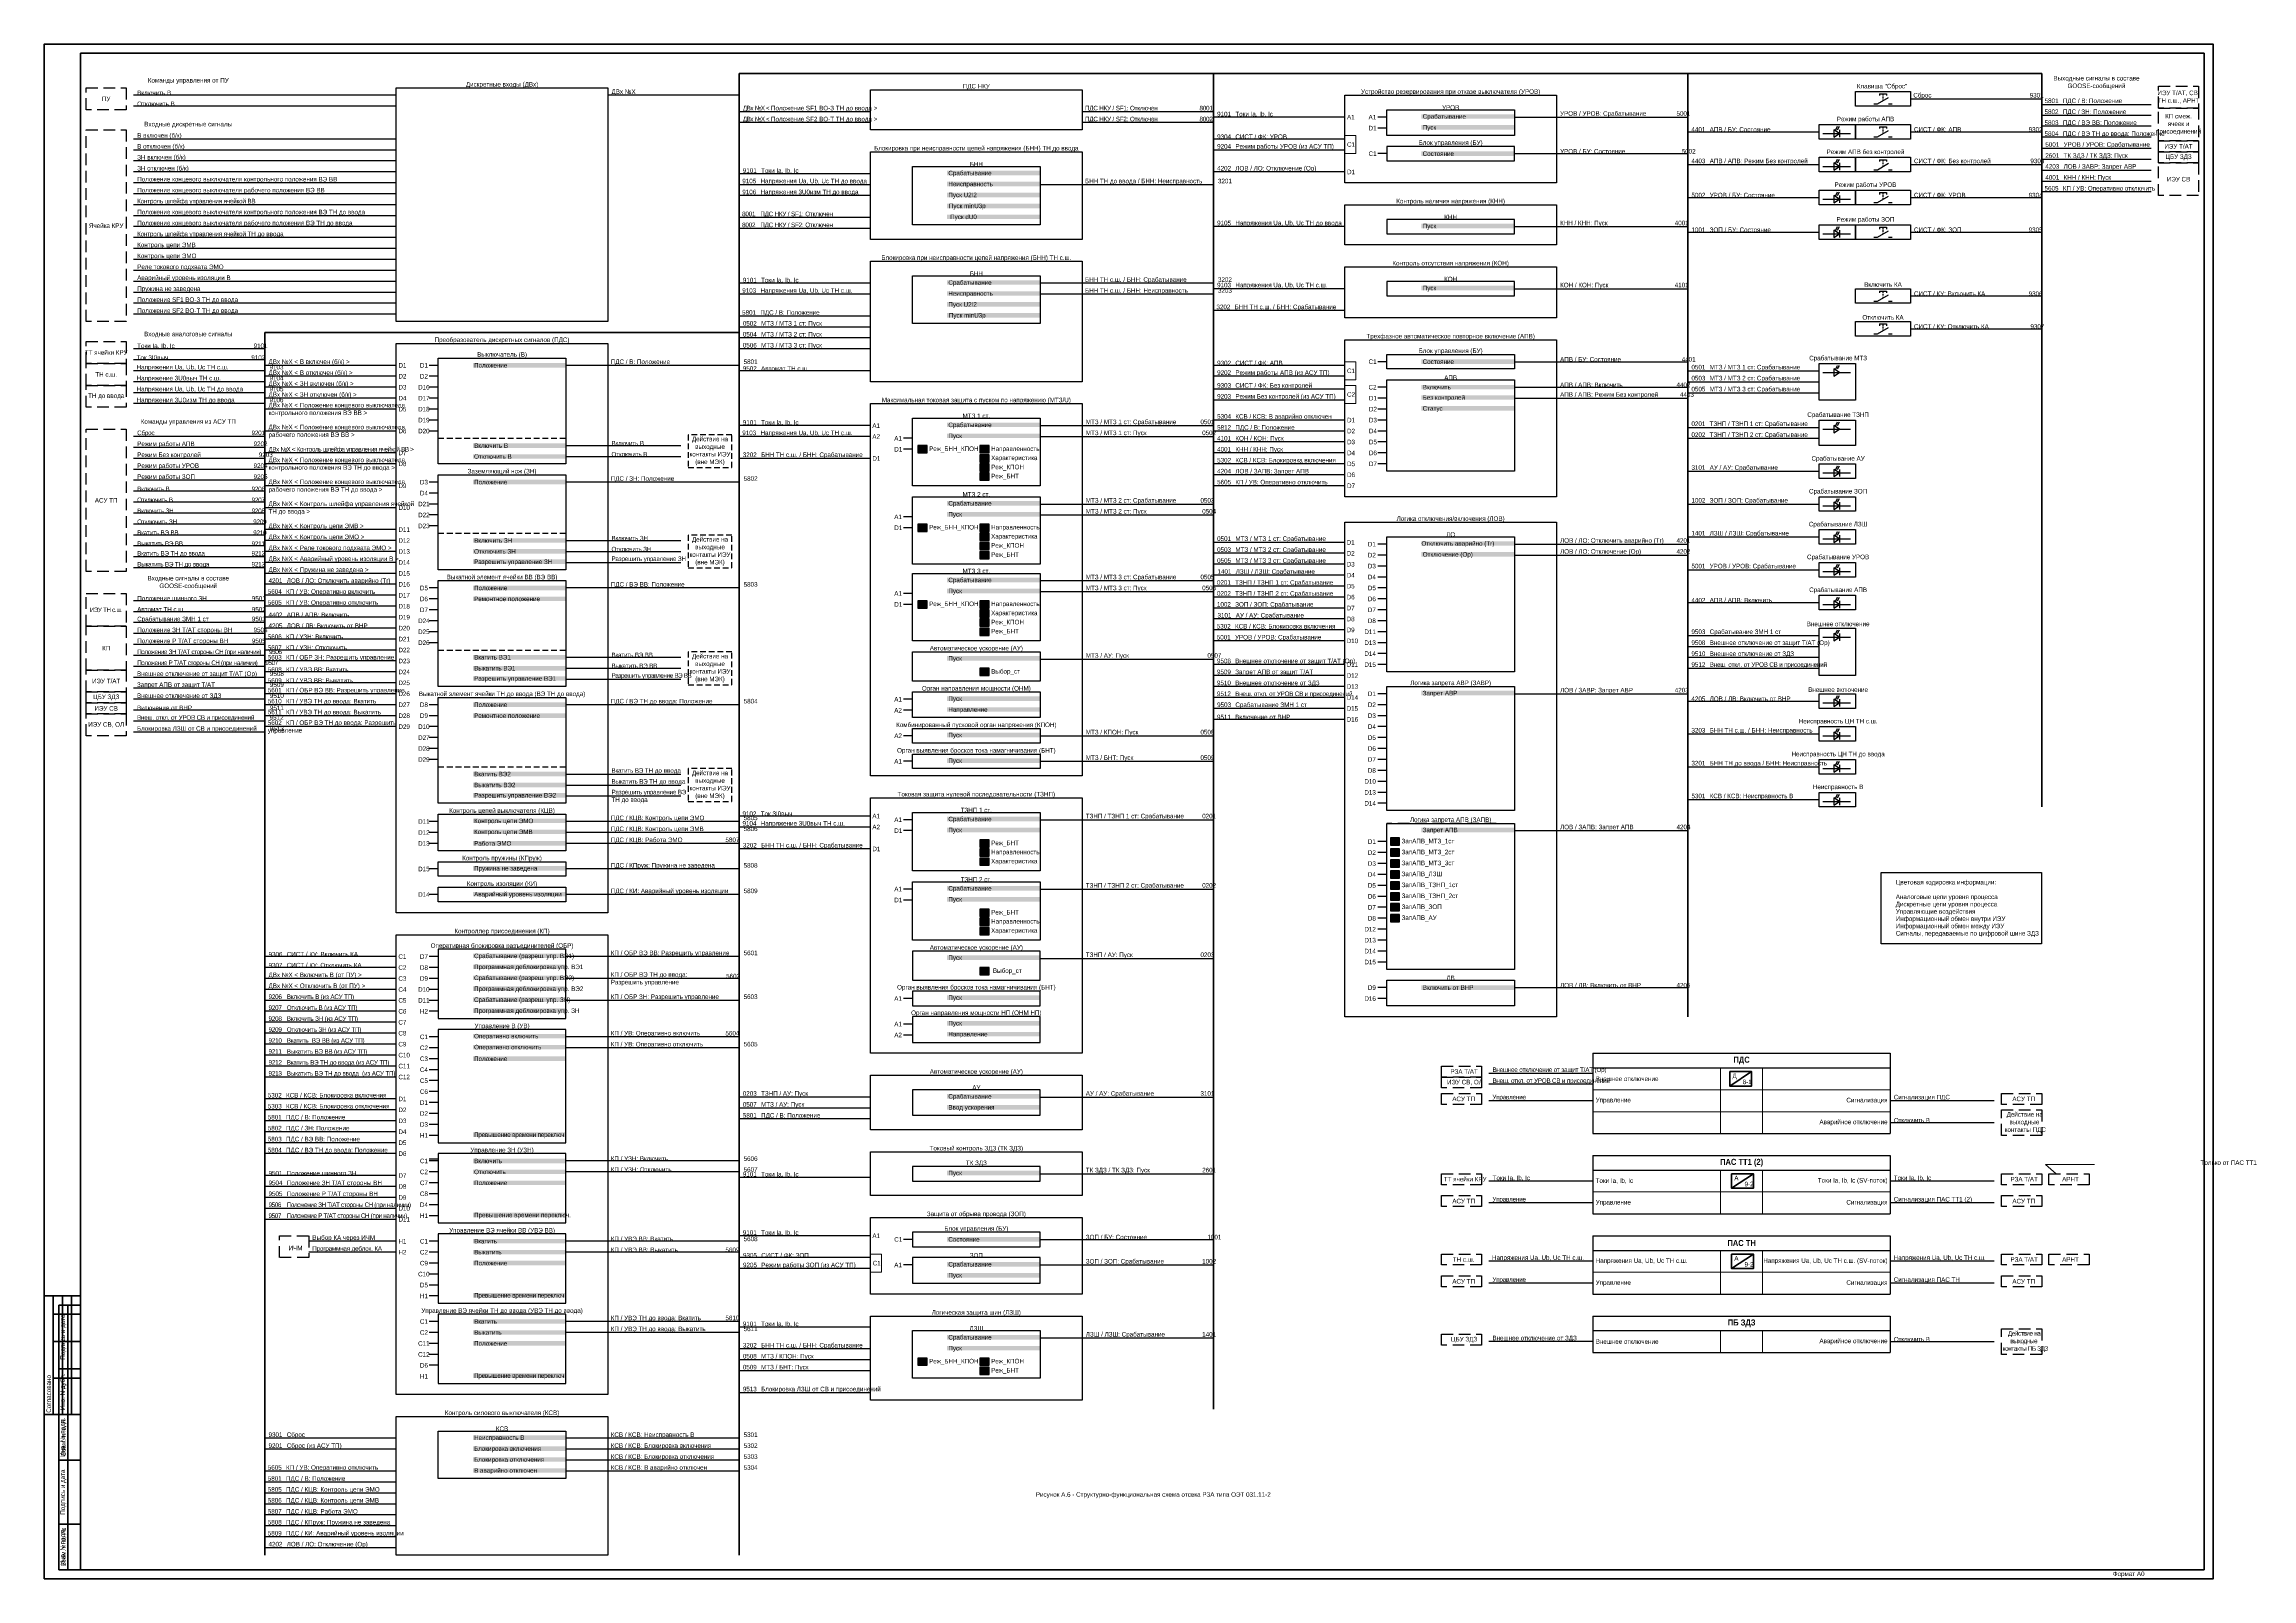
# Model space of a CAD drawing. Header units: millimetres. Extents: x 2179 to 12176, y -20554 to -12004.
# Drawn here: x 3683 to 4893, y -17190 to -16349 of the extents above; entities that cross this region are included whole.
import ezdxf
from ezdxf.enums import TextEntityAlignment as Align

# ---------------------------------------------------------------- set-up
doc = ezdxf.new("R2010")
doc.units = ezdxf.units.MM
doc.linetypes.add('HIDDEN2', pattern=[4.7625, 3.175, -1.5875])
doc.linetypes.add('штриховая2', pattern=[9.525, 6.35, -3.175])
for name, color, linetype, lineweight in [('GOOSE', 224, 'Continuous', 30), ('MMS', 190, 'Continuous', 30), ('Внутренняя шина', 4, 'Continuous', 70), ('Вход-Аналоги', 5, 'Continuous', 30), ('Дискретные входы', 134, 'Continuous', 30), ('Дискретный сигнал', 37, 'Continuous', 25), ('Линии связи', 75, 'Continuous', 30), ('Основная', 7, 'Continuous', 30), ('Основная прерывистая', 7, 'штриховая2', 30), ('Основная сплошная', 7, 'Continuous', 30), ('Отключение_включение', 1, 'Continuous', 30), ('Сигналы внутр.', 13, 'Continuous', 30), ('Толстая', 7, 'Continuous', 53), ('Тонкая', 7, 'Continuous', 13), ('Цепи внешние', 134, 'Continuous', 30), ('Цепь - ФК и АСУ', 190, 'Continuous', 30)]:
    doc.layers.add(name, color=color, linetype=linetype, lineweight=lineweight)
doc.layers.add('Рамка внешняя', color=8, linetype='Continuous', lineweight=40, plot=False)
doc.styles.add('2.5_Gost_RD', font='ARIALN.TTF', dxfattribs={"height": 2.5})
doc.styles.add('Narrow', font='ARIALN.TTF')
doc.styles.add('Табл дан', font='ARIALN.TTF')
doc.styles.add('Табл загол', font='ARIALNB.TTF')

# ---------------------------------------------------------------- blocks, each defined once
blk = doc.blocks.new('*T91')
at = {"color": 0, "linetype": 'ByBlock', "lineweight": 50, "transparency": 16777216}
for p, q in [((0, 0), (0, 85)), ((0, 85), (12, 85)), ((5, 0), (5, 85)), ((12, 0), (12, 85)), ((0, 60), (12, 60)), ((0, 25), (12, 25)), ((0, 0), (12, 0))]:
    blk.add_line(p, q, dxfattribs=at)
at = {"color": 0, "transparency": 16777216, "char_height": 2.5, "attachment_point": 5, "rotation": 90, "style": '2.5_Gost_RD'}
for s, insert, width in [('Инв. № подл.', (2.5, 72.5), 23), ('Подпись и дата', (2.5, 42.5), 33), ('Взам. инв. №', (2.5, 12.5), 23)]:
    blk.add_mtext(s, dxfattribs=dict(at, insert=insert, width=width))
blk = doc.blocks.new('*T92')
at = {"color": 0, "linetype": 'ByBlock', "lineweight": 50, "transparency": 16777216}
for p, q in [((0, 0), (0, 65)), ((0, 65), (20, 65)), ((5, 0), (5, 65)), ((20, 0), (20, 65)), ((5, 55), (20, 55)), ((5, 40), (20, 40)), ((5, 20), (20, 20)), ((0, 0), (20, 0))]:
    blk.add_line(p, q, dxfattribs=at)
at = {"color": 0, "linetype": 'ByBlock', "lineweight": -2, "transparency": 16777216}
for p, q in [((10, 0), (10, 65)), ((15, 0), (15, 65))]:
    blk.add_line(p, q, dxfattribs=at)
at = {"color": 0, "transparency": 16777216, "insert": (2.5, 1), "char_height": 2.5, "width": 63, "attachment_point": 4, "rotation": 90, "style": '2.5_Gost_RD'}
blk.add_mtext('Согласовано', dxfattribs=at)
blk = doc.blocks.new('*T93')
at = {"color": 0, "linetype": 'ByBlock', "lineweight": 50, "transparency": 16777216}
for p, q in [((0, 0), (0, 145)), ((0, 145), (12, 145)), ((5, 0), (5, 145)), ((12, 0), (12, 145)), ((0, 110), (12, 110)), ((0, 85), (12, 85)), ((0, 60), (12, 60)), ((0, 25), (12, 25)), ((0, 0), (12, 0))]:
    blk.add_line(p, q, dxfattribs=at)
at = {"color": 0, "transparency": 16777216, "char_height": 2.5, "attachment_point": 5, "rotation": 90, "style": '2.5_Gost_RD'}
for s, insert, width in [('{\\C256;Подпись и дата}', (2.5, 127.5), 33), ('{\\C256;Инв. N дубл.}', (2.5, 97.5), 23), ('{\\C256;Взам. инв. N}', (2.5, 72.5), 23), ('Подпись и дата', (2.5, 42.5), 33), ('Инв. N подл.', (2.5, 12.5), 23)]:
    blk.add_mtext(s, dxfattribs=dict(at, insert=insert, width=width))
blk = doc.blocks.new('*U90')
blk.add_lwpolyline([(0, 0), (1189, 0), (1189, 841), (0, 841)], close=True)
at = {"lineweight": 50}
blk.add_lwpolyline([(20, 836), (1184, 836), (1184, 5), (20, 5)], close=True, dxfattribs=at)
for name, p in [('*T92', (0, 90)), ('*T93', (8, 5)), ('*T91', (8, 5))]:
    blk.add_blockref(name, p)
at = {"style": '2.5_Gost_RD', "flags": 8}
blk.add_attdef('ФОРМАТ', text='', height=2.5, dxfattribs=at).set_placement((1134, 4), align=Align.TOP_LEFT)
blk = doc.blocks.new('*T97')
at = {"layer": 'Основная', "color": 0, "linetype": 'ByBlock', "lineweight": -2, "transparency": 16777216}
for p, q in [((0, 0), (163, 0)), ((0, 0), (0, -8)), ((163, 0), (163, -8))]:
    blk.add_line(p, q, dxfattribs=at)
at = {"layer": 'Основная', "color": 0, "linetype": 'ByBlock', "lineweight": 30, "transparency": 16777216}
for p, q in [((0, -8), (163, -8)), ((0, -8), (0, -44)), ((163, -8), (163, -44)), ((0, -44), (163, -44))]:
    blk.add_line(p, q, dxfattribs=at)
at = {"layer": 'Основная', "color": 0, "linetype": 'ByBlock', "lineweight": 18, "transparency": 16777216}
for p, q in [((70, -8), (70, -44)), ((93, -8), (93, -44)), ((0, -20), (163, -20)), ((0, -32), (163, -32))]:
    blk.add_line(p, q, dxfattribs=at)
at = {"layer": 'Основная', "color": 0, "transparency": 16777216}
for s, insert, char_height, width, attachment_point, style in [('{\\C256;ПДС}', (81.5, -4), 3.3, 160, 5, 'Табл загол'), ('Внешнее отключение', (1.5, -14), 2.5, 67, 4, 'Табл дан'), ('Управление', (1.5, -26), 2.5, 67, 4, 'Табл дан'), ('Аварийное отключение', (161.5, -38), 2.5, 67, 6, 'Табл дан'), ('Сигнализация ', (161.5, -26), 2.5, 67, 6, 'Табл дан')]:
    blk.add_mtext(s, dxfattribs=dict(at, insert=insert, char_height=char_height, width=width, attachment_point=attachment_point, style=style))
blk = doc.blocks.new('*T98')
at = {"layer": 'Основная', "color": 0, "linetype": 'ByBlock', "lineweight": -2, "transparency": 16777216}
for p, q in [((0, 0), (163, 0)), ((0, 0), (0, -8)), ((163, 0), (163, -8))]:
    blk.add_line(p, q, dxfattribs=at)
at = {"layer": 'Основная', "color": 0, "linetype": 'ByBlock', "lineweight": 30, "transparency": 16777216}
for p, q in [((0, -8), (163, -8)), ((0, -8), (0, -32)), ((163, -8), (163, -32)), ((0, -32), (163, -32))]:
    blk.add_line(p, q, dxfattribs=at)
at = {"layer": 'Основная', "color": 0, "linetype": 'ByBlock', "lineweight": 18, "transparency": 16777216}
for p, q in [((70, -8), (70, -32)), ((93, -8), (93, -32)), ((0, -20), (163, -20))]:
    blk.add_line(p, q, dxfattribs=at)
at = {"layer": 'Основная', "color": 0, "transparency": 16777216}
for s, insert, char_height, width, attachment_point, style in [('{\\C256;ПАС ТТ1 (2)}', (81.5, -4), 3.3, 160, 5, 'Табл загол'), ('Токи Ia, Ib, Ic', (1.5, -14), 2.5, 67, 4, 'Табл дан'), ('Токи Ia, Ib, Ic (SV-поток)', (161.5, -14), 2.5, 67, 6, 'Табл дан'), ('Управление', (1.5, -26), 2.5, 67, 4, 'Табл дан'), ('Сигнализация ', (161.5, -26), 2.5, 67, 6, 'Табл дан')]:
    blk.add_mtext(s, dxfattribs=dict(at, insert=insert, char_height=char_height, width=width, attachment_point=attachment_point, style=style))
blk = doc.blocks.new('*T99')
at = {"layer": 'Основная', "color": 0, "linetype": 'ByBlock', "lineweight": -2, "transparency": 16777216}
for p, q in [((0, 0), (163, 0)), ((0, 0), (0, -8)), ((163, 0), (163, -8))]:
    blk.add_line(p, q, dxfattribs=at)
at = {"layer": 'Основная', "color": 0, "linetype": 'ByBlock', "lineweight": 30, "transparency": 16777216}
for p, q in [((0, -8), (163, -8)), ((0, -8), (0, -32)), ((163, -8), (163, -32)), ((0, -32), (163, -32))]:
    blk.add_line(p, q, dxfattribs=at)
at = {"layer": 'Основная', "color": 0, "linetype": 'ByBlock', "lineweight": 18, "transparency": 16777216}
for p, q in [((70, -8), (70, -32)), ((93, -8), (93, -32)), ((0, -20), (163, -20))]:
    blk.add_line(p, q, dxfattribs=at)
at = {"layer": 'Основная', "color": 0, "transparency": 16777216}
for s, insert, char_height, width, attachment_point, style in [('{\\C256;ПАС ТН}', (81.5, -4), 3.3, 160, 5, 'Табл загол'), ('{\\C256;Напряжения Ua, Ub, Uc ТН с.ш.}', (1.5, -14), 2.5, 67, 4, 'Табл дан'), ('{\\C256;Напряжения Ua, Ub, Uc ТН с.ш.} (SV-поток)', (161.5, -14), 2.5, 67, 6, 'Табл дан'), ('Управление', (1.5, -26), 2.5, 67, 4, 'Табл дан'), ('Сигнализация ', (161.5, -26), 2.5, 67, 6, 'Табл дан')]:
    blk.add_mtext(s, dxfattribs=dict(at, insert=insert, char_height=char_height, width=width, attachment_point=attachment_point, style=style))
blk = doc.blocks.new('*T146')
at = {"layer": 'Основная', "color": 0, "linetype": 'ByBlock', "lineweight": -2, "transparency": 16777216}
for p, q in [((0, 0), (163, 0)), ((0, 0), (0, -8)), ((163, 0), (163, -8))]:
    blk.add_line(p, q, dxfattribs=at)
at = {"layer": 'Основная', "color": 0, "linetype": 'ByBlock', "lineweight": 30, "transparency": 16777216}
for p, q in [((0, -8), (163, -8)), ((0, -8), (0, -20)), ((163, -8), (163, -20)), ((0, -20), (163, -20))]:
    blk.add_line(p, q, dxfattribs=at)
at = {"layer": 'Основная', "color": 0, "linetype": 'ByBlock', "lineweight": 18, "transparency": 16777216}
for p, q in [((70, -8), (70, -20)), ((93, -8), (93, -20))]:
    blk.add_line(p, q, dxfattribs=at)
at = {"layer": 'Основная', "color": 0, "transparency": 16777216}
for s, insert, char_height, width, attachment_point, style in [('{\\C256;ПБ ЗДЗ}', (81.5, -4), 3.3, 160, 5, 'Табл загол'), ('Внешнее отключение', (1.5, -14), 2.5, 67, 4, 'Табл дан'), ('Аварийное отключение', (161.5, -14), 2.5, 67, 6, 'Табл дан')]:
    blk.add_mtext(s, dxfattribs=dict(at, insert=insert, char_height=char_height, width=width, attachment_point=attachment_point, style=style))
blk = doc.blocks.new('SW.3')
at = {"true_color": 0xadddf7}
h = blk.add_hatch(color=141, dxfattribs=at)
h.dxf.hatch_style = 1
h.paths.add_polyline_path([(5, 2), (0, 2), (0, -2), (5, -2)])
blk.add_lwpolyline([(5, 2), (0, 2), (0, -2), (5, -2)], close=True)
for points in [[(2, 1), (1, 1)], [(1, 0), (2, 0)], [(3, 0), (2, 1)], [(4, 0), (3, 0)], [(2, -1), (1, -1)]]:
    blk.add_lwpolyline(points)
blk = doc.blocks.new('SW.2')
at = {"true_color": 0xadddf7}
h = blk.add_hatch(color=141, dxfattribs=at)
h.dxf.hatch_style = 1
h.paths.add_polyline_path([(5, 2), (0, 2), (0, -2), (5, -2)])
blk.add_lwpolyline([(5, 2), (0, 2), (0, -2), (5, -2)], close=True)
for points in [[(1, 0), (2, 0)], [(2, 0), (3, 1)], [(3, 0), (4, 0)]]:
    blk.add_lwpolyline(points)

msp = doc.modelspace()

# ---------------------------------------------------------------- linework, layer by layer
at = {"layer": 'Внутренняя шина'}
for points in [[(4064, -16365), (4778, -16365)], [(4064, -17177), (4064, -16365)], [(4324, -17097), (4324, -16365)], [(4584, -16882), (4584, -16365)], [(4778, -16767), (4778, -16365)], [(3804, -16507), (4064, -16507)], [(3804, -17177), (3804, -16507)]]:
    msp.add_lwpolyline(points, dxfattribs=at)
at = {"layer": 'Линии связи', "ltscale": 0.5}
for points in [[(3876, -16377), (3732, -16377)], [(3876, -16383), (3732, -16383)], [(4064, -16377), (3992, -16377)], [(4136, -16386), (4064, -16386)], [(4136, -16392), (4064, -16392)], [(3876, -16401), (3732, -16401)], [(3876, -16407), (3732, -16407)], [(3876, -16413), (3732, -16413)], [(3876, -16419), (3732, -16419)], [(4136, -16420), (4064, -16420)], [(4396, -16419), (4324, -16419)], [(3876, -16425), (3732, -16425)], [(3876, -16431), (3732, -16431)], [(3876, -16437), (3732, -16437)], [(3876, -16443), (3732, -16443)], [(3876, -16449), (3732, -16449)], [(3876, -16455), (3732, -16455)], [(3876, -16461), (3732, -16461)], [(3876, -16467), (3732, -16467)], [(3876, -16473), (3732, -16473)], [(3876, -16479), (3732, -16479)], [(4136, -16480), (4064, -16480)], [(3876, -16485), (3732, -16485)], [(3804, -16491), (3732, -16491)], [(3876, -16491), (3732, -16491)], [(3804, -16497), (3732, -16497)], [(3876, -16497), (3732, -16497)], [(4136, -16498), (4064, -16498)], [(4136, -16504), (4064, -16504)], [(3804, -16516), (3732, -16516)], [(4136, -16510), (4064, -16510)], [(4136, -16516), (4064, -16516)], [(3876, -16525), (3804, -16525)], [(3876, -16531), (3804, -16531)], [(4136, -16528), (4064, -16528)], [(3876, -16537), (3804, -16537)], [(3876, -16543), (3804, -16543)], [(3876, -16549), (3804, -16549)], [(3804, -16564), (3732, -16564)], [(3876, -16561), (3804, -16561)], [(4136, -16558), (4064, -16558)], [(3876, -16573), (3804, -16573)], [(3876, -16579), (3804, -16579)], [(3876, -16591), (3804, -16591)], [(3876, -16603), (3804, -16603)], [(3876, -16615), (3804, -16615)], [(3876, -16621), (3804, -16621)], [(3876, -16627), (3804, -16627)], [(3876, -16633), (3804, -16633)], [(3876, -16639), (3804, -16639)], [(3876, -16645), (3804, -16645)], [(3876, -16651), (3804, -16651)], [(3804, -16654), (3732, -16654)], [(3876, -16657), (3804, -16657)], [(3876, -16663), (3804, -16663)], [(3804, -16672), (3732, -16672)], [(3876, -16669), (3804, -16669)], [(3876, -16675), (3804, -16675)], [(3804, -16678), (3732, -16678)], [(3804, -16684), (3732, -16684)], [(3876, -16681), (3804, -16681)], [(3876, -16687), (3804, -16687)], [(3804, -16690), (3732, -16690)], [(3876, -16693), (3804, -16693)], [(3876, -16699), (3804, -16699)], [(3876, -16705), (3804, -16705)], [(3876, -16711), (3804, -16711)], [(3876, -16717), (3804, -16717)], [(3876, -16723), (3804, -16723)], [(4136, -16772), (4064, -16772)], [(3876, -16927), (3804, -16927)], [(3876, -16933), (3804, -16933)], [(3876, -16939), (3804, -16939)], [(3876, -16945), (3804, -16945)], [(3876, -16951), (3804, -16951)], [(3876, -16957), (3804, -16957)], [(3876, -16969), (3804, -16969)], [(3876, -16975), (3804, -16975)], [(4136, -16970), (4064, -16970)], [(4532, -16972), (4475, -16972)], [(3876, -16981), (3804, -16981)], [(3876, -16987), (3804, -16987)], [(3876, -16993), (3804, -16993)], [(4136, -17002), (4064, -17002)], [(3876, -17005), (3828, -17005)], [(3876, -17011), (3828, -17011)], [(4532, -17016), (4475, -17016)], [(4136, -17052), (4064, -17052)], [(3876, -17131), (3804, -17131)], [(3876, -17137), (3804, -17137)], [(3876, -17143), (3804, -17143)], [(3876, -17149), (3804, -17149)], [(3876, -17155), (3804, -17155)], [(3876, -17161), (3804, -17161)], [(3876, -17167), (3804, -17167)], [(3876, -17173), (3804, -17173)]]:
    msp.add_lwpolyline(points, dxfattribs=at)
at = {"layer": 'Линии связи'}
for points in [[(4324, -16386), (4252, -16386)], [(4706, -16379), (4778, -16379)], [(4778, -16382), (4838, -16382)], [(4324, -16392), (4252, -16392)], [(4396, -16389), (4324, -16389)], [(4489, -16389), (4584, -16389)], [(4584, -16397), (4656, -16397)], [(4706, -16397), (4778, -16397)], [(4838, -16388), (4778, -16388)], [(4838, -16394), (4778, -16394)], [(4396, -16401), (4324, -16401)], [(4396, -16407), (4324, -16407)], [(4489, -16409), (4584, -16409)], [(4838, -16400), (4778, -16400)], [(4778, -16406), (4838, -16406)], [(4584, -16415), (4656, -16415)], [(4706, -16415), (4778, -16415)], [(4778, -16412), (4838, -16412)], [(4778, -16418), (4838, -16418)], [(4136, -16426), (4064, -16426)], [(4136, -16432), (4064, -16432)], [(4324, -16426), (4229, -16426)], [(4584, -16433), (4656, -16433)], [(4706, -16433), (4778, -16433)], [(4778, -16424), (4838, -16424)], [(4838, -16430), (4778, -16430)], [(4136, -16444), (4064, -16444)], [(4136, -16450), (4064, -16450)], [(4396, -16449), (4324, -16449)], [(4489, -16449), (4584, -16449)], [(4584, -16452), (4656, -16452)], [(4706, -16452), (4778, -16452)], [(4324, -16480), (4229, -16480)], [(4136, -16486), (4064, -16486)], [(4324, -16486), (4229, -16486)], [(4396, -16483), (4324, -16483)], [(4396, -16495), (4324, -16495)], [(4489, -16483), (4584, -16483)], [(4706, -16487), (4778, -16487)], [(4706, -16505), (4778, -16505)], [(3804, -16522), (3732, -16522)], [(3804, -16528), (3732, -16528)], [(4064, -16525), (3969, -16525)], [(4396, -16525), (4324, -16525)], [(4396, -16531), (4324, -16531)], [(4489, -16523), (4584, -16523)], [(4584, -16528), (4656, -16528)], [(3804, -16534), (3732, -16534)], [(3804, -16540), (3732, -16540)], [(4396, -16538), (4324, -16538)], [(4489, -16537), (4584, -16537)], [(4489, -16543), (4584, -16543)], [(4584, -16534), (4656, -16534)], [(4584, -16540), (4656, -16540)], [(3804, -16546), (3732, -16546)], [(4396, -16544), (4324, -16544)], [(4396, -16555), (4324, -16555)], [(4136, -16564), (4064, -16564)], [(4229, -16558), (4324, -16558)], [(4229, -16564), (4324, -16564)], [(4396, -16561), (4324, -16561)], [(4396, -16567), (4324, -16567)], [(4584, -16559), (4656, -16559)], [(4584, -16565), (4656, -16565)], [(3804, -16570), (3732, -16570)], [(3804, -16576), (3732, -16576)], [(3969, -16569), (4032, -16569)], [(3969, -16575), (4032, -16575)], [(4136, -16576), (4064, -16576)], [(4396, -16573), (4324, -16573)], [(4396, -16579), (4324, -16579)], [(3804, -16582), (3732, -16582)], [(3804, -16588), (3732, -16588)], [(4064, -16589), (3969, -16589)], [(4396, -16585), (4324, -16585)], [(4396, -16591), (4324, -16591)], [(4584, -16583), (4656, -16583)], [(3804, -16594), (3732, -16594)], [(3804, -16600), (3732, -16600)], [(4229, -16601), (4324, -16601)], [(4584, -16601), (4656, -16601)], [(3804, -16606), (3732, -16606)], [(3804, -16612), (3732, -16612)], [(4229, -16607), (4324, -16607)], [(3804, -16618), (3732, -16618)], [(3804, -16624), (3732, -16624)], [(3969, -16621), (4032, -16621)], [(3969, -16627), (4032, -16627)], [(4396, -16622), (4324, -16622)], [(4396, -16628), (4324, -16628)], [(4489, -16623), (4584, -16623)], [(4584, -16619), (4656, -16619)], [(3804, -16630), (3732, -16630)], [(3804, -16636), (3732, -16636)], [(3969, -16633), (4032, -16633)], [(4396, -16634), (4324, -16634)], [(4396, -16640), (4324, -16640)], [(4489, -16629), (4584, -16629)], [(4584, -16637), (4656, -16637)], [(4064, -16647), (3969, -16647)], [(4229, -16643), (4324, -16643)], [(4229, -16649), (4324, -16649)], [(4396, -16646), (4324, -16646)], [(4396, -16652), (4324, -16652)], [(3804, -16660), (3732, -16660)], [(4396, -16658), (4324, -16658)], [(4396, -16664), (4324, -16664)], [(4584, -16655), (4656, -16655)], [(3804, -16666), (3732, -16666)], [(4396, -16670), (4324, -16670)], [(4396, -16676), (4324, -16676)], [(4584, -16673), (4656, -16673)], [(3969, -16685), (4032, -16685)], [(4229, -16686), (4324, -16686)], [(4584, -16679), (4656, -16679)], [(4584, -16685), (4656, -16685)], [(3804, -16696), (3732, -16696)], [(3969, -16691), (4032, -16691)], [(3969, -16697), (4032, -16697)], [(4396, -16689), (4324, -16689)], [(4396, -16695), (4324, -16695)], [(4584, -16691), (4656, -16691)], [(3804, -16702), (3732, -16702)], [(3804, -16708), (3732, -16708)], [(4064, -16711), (3969, -16711)], [(4396, -16701), (4324, -16701)], [(4396, -16707), (4324, -16707)], [(4489, -16705), (4584, -16705)], [(4584, -16709), (4656, -16709)], [(3804, -16714), (3732, -16714)], [(3804, -16720), (3732, -16720)], [(4396, -16713), (4324, -16713)], [(4396, -16719), (4324, -16719)], [(3804, -16726), (3732, -16726)], [(4229, -16728), (4324, -16728)], [(4584, -16727), (4656, -16727)], [(3969, -16749), (4032, -16749)], [(4229, -16742), (4324, -16742)], [(4584, -16745), (4656, -16745)], [(3969, -16755), (4032, -16755)], [(3969, -16761), (4032, -16761)], [(4584, -16763), (4656, -16763)], [(4064, -16775), (3969, -16775)], [(4064, -16781), (3969, -16781)], [(4136, -16778), (4064, -16778)], [(4229, -16774), (4324, -16774)], [(4489, -16780), (4584, -16780)], [(4064, -16787), (3969, -16787)], [(4136, -16790), (4064, -16790)], [(4064, -16801), (3969, -16801)], [(4064, -16815), (3969, -16815)], [(4229, -16812), (4324, -16812)], [(3876, -16849), (3804, -16849)], [(3876, -16855), (3804, -16855)], [(4064, -16849), (3969, -16849)], [(4229, -16850), (4324, -16850)], [(3876, -16861), (3804, -16861)], [(3876, -16867), (3804, -16867)], [(4064, -16861), (3969, -16861)], [(4489, -16866), (4584, -16866)], [(3876, -16873), (3804, -16873)], [(3876, -16879), (3804, -16879)], [(4064, -16873), (3969, -16873)], [(3876, -16885), (3804, -16885)], [(3876, -16891), (3804, -16891)], [(4064, -16893), (3969, -16893)], [(3876, -16897), (3804, -16897)], [(3876, -16903), (3804, -16903)], [(4064, -16899), (3969, -16899)], [(3876, -16909), (3804, -16909)], [(3876, -16915), (3804, -16915)], [(4532, -16913), (4475, -16913)], [(4136, -16926), (4064, -16926)], [(4229, -16926), (4324, -16926)], [(4532, -16919), (4475, -16919)], [(4532, -16928), (4475, -16928)], [(4752, -16928), (4695, -16928)], [(4136, -16932), (4064, -16932)], [(4136, -16938), (4064, -16938)], [(4695, -16940), (4752, -16940)], [(4064, -16961), (3969, -16961)], [(4064, -16967), (3969, -16967)], [(4229, -16968), (4324, -16968)], [(4752, -16972), (4695, -16972)], [(4532, -16984), (4475, -16984)], [(4752, -16984), (4695, -16984)], [(4064, -17005), (3969, -17005)], [(4064, -17011), (3969, -17011)], [(4136, -17014), (4064.1, -17014)], [(4229, -17004), (4324, -17004)], [(4136, -17020), (4064.1, -17020)], [(4229, -17018), (4324, -17018)], [(4752, -17016), (4695, -17016)], [(4532, -17028), (4475, -17028)], [(4752, -17028), (4695, -17028)], [(4064, -17049), (3969, -17049)], [(4064, -17055), (3969, -17055)], [(4229, -17058), (4324, -17058)], [(4532, -17060), (4475, -17060)], [(4695, -17060), (4752, -17060)], [(4136, -17064), (4064, -17064)], [(4136, -17070), (4064, -17070)], [(4136, -17076), (4064, -17076)], [(4136, -17088), (4064, -17088)], [(3876, -17113), (3804, -17113)], [(3876, -17119), (3804, -17119)], [(4064, -17113), (3969, -17113)], [(4064, -17119), (3969, -17119)], [(4064, -17125), (3969, -17125)], [(4064, -17131), (3969, -17131)]]:
    msp.add_lwpolyline(points, dxfattribs=at)
at = {"layer": 'Основная', "linetype": 'HIDDEN2'}
for p, q in [((3899, -16565), (3969, -16565)), ((3899, -16617), (3969, -16617)), ((3899, -16681), (3969, -16681)), ((3899, -16745), (3969, -16745))]:
    msp.add_line(p, q, dxfattribs=at)
at = {"layer": 'Основная'}
for points in [[(3876, -16373), (3992, -16373), (3992, -16501), (3876, -16501)], [(4136, -16374), (4252, -16374), (4252, -16396), (4136, -16396)], [(4396, -16377), (4512, -16377), (4512, -16425), (4396, -16425)], [(4419, -16385), (4489, -16385), (4489, -16399), (4419, -16399)], [(4676, -16375), (4706, -16375), (4706, -16383), (4676, -16383)], [(4656, -16393), (4676, -16393), (4676, -16401), (4656, -16401)], [(4676, -16393), (4706, -16393), (4706, -16401), (4676, -16401)], [(4136, -16408), (4252, -16408), (4252, -16456), (4136, -16456)], [(4489, -16405), (4419, -16405), (4419, -16413), (4489, -16413)], [(4159, -16416), (4229, -16416), (4229, -16448), (4159, -16448)], [(4656, -16411), (4676, -16411), (4676, -16419), (4656, -16419)], [(4676, -16411), (4706, -16411), (4706, -16419), (4676, -16419)], [(4656, -16429), (4676, -16429), (4676, -16437), (4656, -16437)], [(4676, -16429), (4706, -16429), (4706, -16437), (4676, -16437)], [(4396, -16437), (4512, -16437), (4512, -16459), (4396, -16459)], [(4489, -16445), (4419, -16445), (4419, -16453), (4489, -16453)], [(4656, -16448), (4676, -16448), (4676, -16456), (4656, -16456)], [(4676, -16448), (4706, -16448), (4706, -16456), (4676, -16456)], [(4136, -16468), (4252, -16468), (4252, -16534), (4136, -16534)], [(4159, -16476), (4229, -16476), (4229, -16502), (4159, -16502)], [(4396, -16471), (4512, -16471), (4512, -16499), (4396, -16499)], [(4489, -16479), (4419, -16479), (4419, -16487), (4489, -16487)], [(4676, -16483), (4706, -16483), (4706, -16491), (4676, -16491)], [(4676, -16501), (4706, -16501), (4706, -16509), (4676, -16509)], [(3876, -16513), (3992, -16513), (3992, -16825), (3876, -16825)], [(4396, -16511), (4512, -16511), (4512, -16597), (4396, -16597)], [(4419, -16519), (4489, -16519), (4489, -16527), (4419, -16527)], [(3899, -16521), (3969, -16521), (3969, -16579), (3899, -16579)], [(4656, -16524), (4676, -16524), (4676, -16544), (4656, -16544)], [(4419, -16533), (4489, -16533), (4489, -16583), (4419, -16583)], [(4136, -16546), (4252, -16546), (4252, -16750), (4136, -16750)], [(4159, -16554), (4229, -16554), (4229, -16591), (4159, -16591)], [(4656, -16555), (4676, -16555), (4676, -16569), (4656, -16569)], [(4656, -16579), (4676, -16579), (4676, -16587), (4656, -16587)], [(3899, -16585), (3969, -16585), (3969, -16637), (3899, -16637)], [(4159, -16597), (4229, -16597), (4229, -16634), (4159, -16634)], [(4656, -16597), (4676, -16597), (4676, -16605), (4656, -16605)], [(4396, -16611), (4512, -16611), (4512, -16882), (4396, -16882)], [(4656, -16615), (4676, -16615), (4676, -16623), (4656, -16623)], [(4419, -16619), (4489, -16619), (4489, -16693), (4419, -16693)], [(4159, -16639), (4229, -16639), (4229, -16676), (4159, -16676)], [(4656, -16633), (4676, -16633), (4676, -16641), (4656, -16641)], [(3899, -16643), (3969, -16643), (3969, -16701), (3899, -16701)], [(4656, -16651), (4676, -16651), (4676, -16659), (4656, -16659)], [(4656, -16669), (4676, -16669), (4676, -16695), (4656, -16695)], [(4159, -16682), (4229, -16682), (4229, -16698), (4159, -16698)], [(3899, -16707), (3969, -16707), (3969, -16765), (3899, -16765)], [(4159, -16704), (4229, -16704), (4229, -16718), (4159, -16718)], [(4419, -16701), (4489, -16701), (4489, -16769), (4419, -16769)], [(4656, -16705), (4676, -16705), (4676, -16713), (4656, -16713)], [(4159, -16724), (4229, -16724), (4229, -16732), (4159, -16732)], [(4656, -16723), (4676, -16723), (4676, -16731), (4656, -16731)], [(4159, -16738), (4229, -16738), (4229, -16746), (4159, -16746)], [(4656, -16741), (4676, -16741), (4676, -16749), (4656, -16749)], [(4656, -16759), (4676, -16759), (4676, -16767), (4656, -16767)], [(3899, -16771), (3969, -16771), (3969, -16791), (3899, -16791)], [(4136, -16762), (4252, -16762), (4252, -16902), (4136, -16902)], [(4159, -16770), (4229, -16770), (4229, -16802), (4159, -16802)], [(4419, -16776), (4489, -16776), (4489, -16856), (4419, -16856)], [(3899, -16797), (3969, -16797), (3969, -16805), (3899, -16805)], [(4159, -16808), (4229, -16808), (4229, -16840), (4159, -16840)], [(3899, -16811), (3969, -16811), (3969, -16819), (3899, -16819)], [(3876, -16837), (3992, -16837), (3992, -17089), (3876, -17089)], [(3969, -16845), (3899, -16845), (3899, -16883), (3969, -16883)], [(4229, -16846), (4159, -16846), (4159, -16862), (4229, -16862)], [(4229, -16868), (4159, -16868), (4159, -16876), (4229, -16876)], [(4419, -16862), (4489, -16862), (4489, -16876), (4419, -16876)], [(4229, -16881.9), (4159, -16881.9), (4159, -16896.1), (4229, -16896.1)], [(3969, -16889), (3899, -16889), (3899, -16951), (3969, -16951)], [(4136, -16914), (4252, -16914), (4252, -16944), (4136, -16944)], [(4229, -16922), (4159, -16922), (4159, -16936), (4229, -16936)], [(3969, -16957), (3899, -16957), (3899, -16995), (3969, -16995)], [(4136, -16956), (4252, -16956), (4252, -16980), (4136, -16980)], [(4229, -16964), (4159, -16964), (4159, -16972), (4229, -16972)], [(3969, -17001), (3899, -17001), (3899, -17039), (3969, -17039)], [(4136, -16992), (4252, -16992), (4252, -17034), (4136, -17034)], [(4229, -17000), (4159, -17000), (4159, -17008), (4229, -17008)], [(4229, -17014), (4159, -17014), (4159, -17028), (4229, -17028)], [(3969, -17045), (3899, -17045), (3899, -17083), (3969, -17083)], [(4136, -17046), (4252, -17046), (4252, -17092), (4136, -17092)], [(4159, -17054), (4229, -17054), (4229, -17080), (4159, -17080)], [(3876, -17101), (3992, -17101), (3992, -17177), (3876, -17177)], [(3899, -17109), (3969, -17109), (3969, -17135), (3899, -17135)]]:
    msp.add_lwpolyline(points, close=True, dxfattribs=at)
for points in [[(4419, -16389), (4414, -16389)], [(4419, -16395), (4414, -16395)], [(4419, -16409), (4414, -16409)], [(3899, -16525), (3894, -16525)], [(3899, -16531), (3894, -16531)], [(4419, -16523), (4414, -16523)], [(3899, -16537), (3894, -16537)], [(3899, -16543), (3894, -16543)], [(4419, -16537), (4414, -16537)], [(4419, -16543), (4414, -16543)], [(3899, -16549), (3894, -16549)], [(3899, -16555), (3894, -16555)], [(4419, -16549), (4414, -16549)], [(4419, -16555), (4414, -16555)], [(3899, -16561), (3894, -16561)], [(4159, -16565), (4154, -16565)], [(4419, -16561), (4414, -16561)], [(4419, -16567), (4414, -16567)], [(4159, -16571), (4154, -16571)], [(4419, -16573), (4414, -16573)], [(4419, -16579), (4414, -16579)], [(3899, -16589), (3894, -16589)], [(3899, -16595), (3894, -16595)], [(3899, -16601), (3894, -16601)], [(3899, -16607), (3894, -16607)], [(3899, -16613), (3894, -16613)], [(4159, -16608), (4154, -16608)], [(4159, -16614), (4154, -16614)], [(4419, -16623), (4414, -16623)], [(4419, -16629), (4414, -16629)], [(4419, -16635), (4414, -16635)], [(3899, -16647), (3894, -16647)], [(4159, -16650), (4154, -16650)], [(4419, -16641), (4414, -16641)], [(4419, -16647), (4414, -16647)], [(3899, -16653), (3894, -16653)], [(3899, -16659), (3894, -16659)], [(4159, -16656), (4154, -16656)], [(4419, -16653), (4414, -16653)], [(4419, -16659), (4414, -16659)], [(3899, -16665), (3894, -16665)], [(3899, -16671), (3894, -16671)], [(4419, -16665), (4414, -16665)], [(4419, -16671), (4414, -16671)], [(3899, -16677), (3894, -16677)], [(4419, -16677), (4414, -16677)], [(4419, -16683), (4414, -16683)], [(4419, -16689), (4414, -16689)], [(3899, -16711), (3894, -16711)], [(4159, -16708), (4154, -16708)], [(4419, -16705), (4414, -16705)], [(4419, -16711), (4414, -16711)], [(3899, -16717), (3894, -16717)], [(3899, -16723), (3894, -16723)], [(4159, -16714), (4154, -16714)], [(4419, -16717), (4414, -16717)], [(4419, -16723), (4414, -16723)], [(3899, -16729), (3894, -16729)], [(3899, -16735), (3894, -16735)], [(4159, -16728), (4154, -16728)], [(4419, -16729), (4414, -16729)], [(4419, -16735), (4414, -16735)], [(3899, -16741), (3894, -16741)], [(4159, -16742), (4154, -16742)], [(4419, -16741), (4414, -16741)], [(4419, -16747), (4414, -16747)], [(4419, -16753), (4414, -16753)], [(4419, -16759), (4414, -16759)], [(4419, -16765), (4414, -16765)], [(3899, -16775), (3894, -16775)], [(3899, -16781), (3894, -16781)], [(4159, -16774), (4154, -16774)], [(4159, -16780), (4154, -16780)], [(3899, -16787), (3894, -16787)], [(4419, -16786), (4414, -16786)], [(4419, -16792), (4414, -16792)], [(3899, -16801), (3894, -16801)], [(4419, -16798), (4414, -16798)], [(4419, -16804), (4414, -16804)], [(3899, -16815), (3894, -16815)], [(4159, -16812), (4154, -16812)], [(4159, -16818), (4154, -16818)], [(4419, -16810), (4414, -16810)], [(4419, -16816), (4414, -16816)], [(4419, -16822), (4414, -16822)], [(4419, -16828), (4414, -16828)], [(4419, -16834), (4414, -16834)], [(4419, -16840), (4414, -16840)], [(3899, -16849), (3894, -16849)], [(3899, -16855), (3894, -16855)], [(4419, -16846), (4414, -16846)], [(4419, -16852), (4414, -16852)], [(3899, -16861), (3894, -16861)], [(3899, -16867), (3894, -16867)], [(4419, -16866), (4414, -16866)], [(3899, -16873), (3894, -16873)], [(3899, -16879), (3894, -16879)], [(4159, -16872), (4154, -16872)], [(4419, -16872), (4414, -16872)], [(3899, -16893), (3894, -16893)], [(4159, -16886), (4154, -16886)], [(4159, -16892), (4154, -16892)], [(3899, -16899), (3894, -16899)], [(3899, -16905), (3894, -16905)], [(3899, -16911), (3894, -16911)], [(3899, -16917), (3894, -16917)], [(3899, -16923), (3894, -16923)], [(3899, -16929), (3894, -16929)], [(3899, -16935), (3894, -16935)], [(3899, -16941), (3894, -16941)], [(3899, -16947), (3894, -16947)], [(3899, -16960), (3894, -16960)], [(3899, -16961), (3894, -16961)], [(3899, -16967), (3894, -16967)], [(3899, -16973), (3894, -16973)], [(3899, -16979), (3894, -16979)], [(3899, -16985), (3894, -16985)], [(3899, -16991), (3894, -16991)], [(3899, -17005), (3894, -17005)], [(3899, -17011), (3894, -17011)], [(4159, -17004), (4154, -17004)], [(3899, -17017), (3894, -17017)], [(3899, -17023), (3894, -17023)], [(4159, -17018), (4154, -17018)], [(3899, -17029), (3894, -17029)], [(3899, -17035), (3894, -17035)], [(3899, -17049), (3894, -17049)], [(3899, -17055), (3894, -17055)], [(3899, -17061), (3894, -17061)], [(3899, -17067), (3894, -17067)], [(3899, -17073), (3894, -17073)]]:
    msp.add_lwpolyline(points, dxfattribs=at)
at = {"layer": 'Основная', "linetype": 'HIDDEN2'}
for points in [[(4036, -16581), (4060, -16581), (4060, -16563), (4036, -16563)], [(4036, -16636), (4060, -16636), (4060, -16618), (4036, -16618)], [(4036, -16700), (4060, -16700), (4060, -16682), (4036, -16682)], [(4036, -16764), (4060, -16764), (4060, -16746), (4036, -16746)]]:
    msp.add_lwpolyline(points, close=True, dxfattribs=at)
at = {"layer": 'Основная', "linetype": 'штриховая2'}
for points in [[(4804, -16974), (4782, -16974), (4782, -16968), (4804, -16968)], [(4804, -17018), (4782, -17018), (4782, -17012), (4804, -17012)]]:
    msp.add_lwpolyline(points, close=True, dxfattribs=at)
at = {"layer": 'Основная прерывистая'}
msp.add_lwpolyline([(4479, -16776), (4419, -16776)], dxfattribs=at)
msp.add_lwpolyline([(3812, -17002), (3828, -17002), (3828, -17014), (3812, -17014)], close=True, dxfattribs=at)
at = {"layer": 'Основная сплошная', "color": 0}
for p, q in [((4686, -16381.7), (4688, -16381.7)), ((4688, -16381.7), (4694, -16378.3)), ((4689, -16376.2), (4691, -16376.2)), ((4691, -16376.2), (4693, -16376.2)), ((4694, -16381.7), (4696, -16381.7)), ((4688, -16399.8), (4694, -16396.3)), ((4689, -16394.3), (4691, -16394.3)), ((4691, -16394.3), (4693, -16394.3)), ((4686, -16399.8), (4688, -16399.8)), ((4694, -16399.8), (4696, -16399.8)), ((4686, -16417.8), (4688, -16417.8)), ((4688, -16417.8), (4694, -16414.3)), ((4689, -16412.3), (4691, -16412.3)), ((4691, -16412.3), (4693, -16412.3)), ((4694, -16417.8), (4696, -16417.8)), ((4688, -16435.8), (4694, -16432.3)), ((4689, -16430.3), (4691, -16430.3)), ((4691, -16430.3), (4693, -16430.3)), ((4686, -16435.8), (4688, -16435.8)), ((4694, -16435.8), (4696, -16435.8)), ((4686, -16454.8), (4688, -16454.8)), ((4688, -16454.8), (4694, -16451.3)), ((4689, -16449.3), (4691, -16449.3)), ((4691, -16449.3), (4693, -16449.3)), ((4694, -16454.8), (4696, -16454.8)), ((4686, -16489.8), (4688, -16489.8)), ((4688, -16489.8), (4694, -16486.3)), ((4689, -16484.3), (4691, -16484.3)), ((4691, -16484.3), (4693, -16484.3)), ((4694, -16489.8), (4696, -16489.8)), ((4688, -16507.8), (4694, -16504.3)), ((4689, -16502.3), (4691, -16502.3)), ((4691, -16502.3), (4693, -16502.3)), ((4686, -16507.8), (4688, -16507.8)), ((4694, -16507.8), (4696, -16507.8))]:
    msp.add_line(p, q, dxfattribs=at)
at = {"layer": 'Основная сплошная', "ltscale": 0.35}
for p, q in [((4689, -16376.2), (4689, -16377.2)), ((4691, -16376.2), (4691, -16377.2)), ((4691, -16377.7), (4691, -16378.7)), ((4693, -16376.2), (4693, -16377.2)), ((4689, -16394.3), (4689, -16395.3)), ((4691, -16394.3), (4691, -16395.3)), ((4691, -16395.8), (4691, -16396.8)), ((4693, -16394.3), (4693, -16395.3)), ((4689, -16412.3), (4689, -16413.3)), ((4691, -16412.3), (4691, -16413.3)), ((4691, -16413.8), (4691, -16414.8)), ((4693, -16412.3), (4693, -16413.3)), ((4689, -16430.3), (4689, -16431.3)), ((4691, -16430.3), (4691, -16431.3)), ((4691, -16431.8), (4691, -16432.8)), ((4693, -16430.3), (4693, -16431.3)), ((4689, -16449.3), (4689, -16450.3)), ((4691, -16449.3), (4691, -16450.3)), ((4691, -16450.8), (4691, -16451.8)), ((4693, -16449.3), (4693, -16450.3)), ((4689, -16484.3), (4689, -16485.3)), ((4691, -16484.3), (4691, -16485.3)), ((4691, -16485.8), (4691, -16486.8)), ((4693, -16484.3), (4693, -16485.3)), ((4689, -16502.3), (4689, -16503.3)), ((4691, -16502.3), (4691, -16503.3)), ((4691, -16503.8), (4691, -16504.8)), ((4693, -16502.3), (4693, -16503.3))]:
    msp.add_line(p, q, dxfattribs=at)
at = {"layer": 'Основная сплошная', "color": 0, "linetype": 'HIDDEN2', "ltscale": 0.5}
for p, q in [((4691, -16379.4), (4691, -16380)), ((4691, -16397.4), (4691, -16398)), ((4691, -16415.4), (4691, -16416)), ((4691, -16433.4), (4691, -16434)), ((4691, -16452.4), (4691, -16453)), ((4691, -16487.4), (4691, -16488)), ((4691, -16505.4), (4691, -16506))]:
    msp.add_line(p, q, dxfattribs=at)
at = {"layer": 'Основная сплошная', "linetype": 'штриховая2'}
for points in [[(3728, -16385), (3706, -16385), (3706, -16373), (3728, -16373)], [(4864, -16384), (4842, -16384), (4842, -16372), (4864, -16372)], [(4864, -16402), (4842, -16402), (4842, -16384), (4864, -16384)], [(3728, -16501), (3706, -16501), (3706, -16396), (3728, -16396)], [(4864, -16408), (4842, -16408), (4842, -16402), (4864, -16402)], [(4864, -16414), (4842, -16414), (4842, -16408), (4864, -16408)], [(4864, -16432), (4842, -16432), (4842, -16414), (4864, -16414)], [(3728, -16524), (3706, -16524), (3706, -16512), (3728, -16512)], [(3728, -16536), (3706, -16536), (3706, -16524), (3728, -16524)], [(3728, -16548), (3706, -16548), (3706, -16536), (3728, -16536)], [(3728, -16638), (3706, -16638), (3706, -16560), (3728, -16560)], [(3728, -16668), (3706, -16668), (3706, -16650), (3728, -16650)], [(3728, -16692), (3706, -16692), (3706, -16668), (3728, -16668)], [(3728, -16704), (3706, -16704), (3706, -16692), (3728, -16692)], [(3728, -16710), (3706, -16710), (3706, -16704), (3728, -16704)], [(3728, -16716), (3706, -16716), (3706, -16710), (3728, -16710)], [(3728, -16728), (3706, -16728), (3706, -16716), (3728, -16716)], [(4471, -16915), (4449, -16915), (4449, -16909), (4471, -16909)], [(4471, -16921), (4449, -16921), (4449, -16915), (4471, -16915)], [(4471, -16930), (4449, -16930), (4449, -16924), (4471, -16924)], [(4778, -16930), (4756, -16930), (4756, -16924), (4778, -16924)], [(4778, -16947), (4756, -16947), (4756, -16933), (4778, -16933)], [(4471, -16974), (4449, -16974), (4449, -16968), (4471, -16968)], [(4778, -16974), (4756, -16974), (4756, -16968), (4778, -16968)], [(4471, -16986), (4449, -16986), (4449, -16980), (4471, -16980)], [(4778, -16986), (4756, -16986), (4756, -16980), (4778, -16980)], [(4471, -17018), (4449, -17018), (4449, -17012), (4471, -17012)], [(4778, -17018), (4756, -17018), (4756, -17012), (4778, -17012)], [(4471, -17030), (4449, -17030), (4449, -17024), (4471, -17024)], [(4778, -17030), (4756, -17030), (4756, -17024), (4778, -17024)], [(4471, -17062), (4449, -17062), (4449, -17056), (4471, -17056)], [(4778, -17067), (4756, -17067), (4756, -17053), (4778, -17053)]]:
    msp.add_lwpolyline(points, close=True, dxfattribs=at)
at = {"layer": 'Основная сплошная'}
for points in [[(4658.1, -16398), (4673.1, -16398)], [(4664.1, -16396), (4664.1, -16400), (4667.1, -16398), (4664.1, -16396)], [(4665.1, -16396), (4666.1, -16394)], [(4666.1, -16396), (4667.1, -16394)], [(4667.1, -16396), (4667.1, -16400)], [(4658.1, -16416), (4673.1, -16416)], [(4664.1, -16414), (4664.1, -16418), (4667.1, -16416), (4664.1, -16414)], [(4665.1, -16414), (4666.1, -16412)], [(4666.1, -16414), (4667.1, -16412)], [(4667.1, -16414), (4667.1, -16418)], [(4658.1, -16434), (4673.1, -16434)], [(4664.1, -16432), (4664.1, -16436), (4667.1, -16434), (4664.1, -16432)], [(4665.1, -16432), (4666.1, -16430)], [(4666.1, -16432), (4667.1, -16430)], [(4667.1, -16432), (4667.1, -16436)], [(4658.1, -16453), (4673.1, -16453)], [(4664.1, -16451), (4664.1, -16455), (4667.1, -16453), (4664.1, -16451)], [(4665.1, -16451), (4666.1, -16449)], [(4666.1, -16451), (4667.1, -16449)], [(4667.1, -16451), (4667.1, -16455)], [(4658.1, -16529), (4673.1, -16529)], [(4664.1, -16527), (4664.1, -16531), (4667.1, -16529), (4664.1, -16527)], [(4665.1, -16527), (4666.1, -16525)], [(4666.1, -16527), (4667.1, -16525)], [(4658.1, -16560), (4673.1, -16560)], [(4664.1, -16558), (4664.1, -16562), (4667.1, -16560), (4664.1, -16558)], [(4665.1, -16558), (4666.1, -16556)], [(4666.1, -16558), (4667.1, -16556)], [(4658.1, -16584), (4673.1, -16584)], [(4664.1, -16582), (4664.1, -16586), (4667.1, -16584), (4664.1, -16582)], [(4665.1, -16582), (4666.1, -16580)], [(4666.1, -16582), (4667.1, -16580)], [(4667.1, -16582), (4667.1, -16586)], [(4658.1, -16602), (4673.1, -16602)], [(4664.1, -16600), (4664.1, -16604), (4667.1, -16602), (4664.1, -16600)], [(4665.1, -16600), (4666.1, -16598)], [(4666.1, -16600), (4667.1, -16598)], [(4667.1, -16600), (4667.1, -16604)], [(4665.1, -16618), (4666.1, -16616)], [(4666.1, -16618), (4667.1, -16616)], [(4658.1, -16620), (4673.1, -16620)], [(4664.1, -16618), (4664.1, -16622), (4667.1, -16620), (4664.1, -16618)], [(4667.1, -16618), (4667.1, -16622)], [(4658.1, -16638), (4673.1, -16638)], [(4664.1, -16636), (4664.1, -16640), (4667.1, -16638), (4664.1, -16636)], [(4665.1, -16636), (4666.1, -16634)], [(4666.1, -16636), (4667.1, -16634)], [(4667.1, -16636), (4667.1, -16640)], [(4665.1, -16654), (4666.1, -16652)], [(4666.1, -16654), (4667.1, -16652)], [(4658.1, -16656), (4673.1, -16656)], [(4664.1, -16654), (4664.1, -16658), (4667.1, -16656), (4664.1, -16654)], [(4667.1, -16654), (4667.1, -16658)], [(4658.1, -16674), (4673.1, -16674)], [(4664.1, -16672), (4664.1, -16676), (4667.1, -16674), (4664.1, -16672)], [(4665.1, -16672), (4666.1, -16670)], [(4666.1, -16672), (4667.1, -16670)], [(4667.1, -16672), (4667.1, -16676)], [(4658.1, -16710), (4673.1, -16710)], [(4664.1, -16708), (4664.1, -16712), (4667.1, -16710), (4664.1, -16708)], [(4665.1, -16708), (4666.1, -16706)], [(4666.1, -16708), (4667.1, -16706)], [(4667.1, -16708), (4667.1, -16712)], [(4665.1, -16726), (4666.1, -16724)], [(4666.1, -16726), (4667.1, -16724)], [(4658.1, -16728), (4673.1, -16728)], [(4664.1, -16726), (4664.1, -16730), (4667.1, -16728), (4664.1, -16726)], [(4667.1, -16726), (4667.1, -16730)], [(4658.1, -16746), (4673.1, -16746)], [(4664.1, -16744), (4664.1, -16748), (4667.1, -16746), (4664.1, -16744)], [(4665.1, -16744), (4666.1, -16742)], [(4666.1, -16744), (4667.1, -16742)], [(4667.1, -16744), (4667.1, -16748)], [(4665.1, -16762), (4666.1, -16760)], [(4666.1, -16762), (4667.1, -16760)], [(4658.1, -16764), (4673.1, -16764)], [(4664.1, -16762), (4664.1, -16766), (4667.1, -16764), (4664.1, -16762)], [(4667.1, -16762), (4667.1, -16766)]]:
    msp.add_lwpolyline(points, dxfattribs=at)
for points in [[(4665.6, -16395, 0.5, 0, 0), (4666.1, -16394, 0, 0, 0)], [(4666.6, -16395, 0.5, 0, 0), (4667.1, -16394, 0, 0, 0)], [(4665.6, -16413, 0.5, 0, 0), (4666.1, -16412, 0, 0, 0)], [(4666.6, -16413, 0.5, 0, 0), (4667.1, -16412, 0, 0, 0)], [(4665.6, -16431, 0.5, 0, 0), (4666.1, -16430, 0, 0, 0)], [(4666.6, -16431, 0.5, 0, 0), (4667.1, -16430, 0, 0, 0)], [(4665.6, -16450, 0.5, 0, 0), (4666.1, -16449, 0, 0, 0)], [(4666.6, -16450, 0.5, 0, 0), (4667.1, -16449, 0, 0, 0)], [(4665.6, -16526, 0.5, 0, 0), (4666.1, -16525, 0, 0, 0)], [(4666.6, -16526, 0.5, 0, 0), (4667.1, -16525, 0, 0, 0)], [(4665.6, -16557, 0.5, 0, 0), (4666.1, -16556, 0, 0, 0)], [(4666.6, -16557, 0.5, 0, 0), (4667.1, -16556, 0, 0, 0)], [(4665.6, -16581, 0.5, 0, 0), (4666.1, -16580, 0, 0, 0)], [(4666.6, -16581, 0.5, 0, 0), (4667.1, -16580, 0, 0, 0)], [(4665.6, -16599, 0.5, 0, 0), (4666.1, -16598, 0, 0, 0)], [(4666.6, -16599, 0.5, 0, 0), (4667.1, -16598, 0, 0, 0)], [(4665.6, -16617, 0.5, 0, 0), (4666.1, -16616, 0, 0, 0)], [(4666.6, -16617, 0.5, 0, 0), (4667.1, -16616, 0, 0, 0)], [(4665.6, -16635, 0.5, 0, 0), (4666.1, -16634, 0, 0, 0)], [(4666.6, -16635, 0.5, 0, 0), (4667.1, -16634, 0, 0, 0)], [(4665.6, -16653, 0.5, 0, 0), (4666.1, -16652, 0, 0, 0)], [(4666.6, -16653, 0.5, 0, 0), (4667.1, -16652, 0, 0, 0)], [(4665.6, -16671, 0.5, 0, 0), (4666.1, -16670, 0, 0, 0)], [(4666.6, -16671, 0.5, 0, 0), (4667.1, -16670, 0, 0, 0)], [(4665.6, -16707, 0.5, 0, 0), (4666.1, -16706, 0, 0, 0)], [(4666.6, -16707, 0.5, 0, 0), (4667.1, -16706, 0, 0, 0)], [(4665.6, -16725, 0.5, 0, 0), (4666.1, -16724, 0, 0, 0)], [(4666.6, -16725, 0.5, 0, 0), (4667.1, -16724, 0, 0, 0)], [(4665.6, -16743, 0.5, 0, 0), (4666.1, -16742, 0, 0, 0)], [(4666.6, -16743, 0.5, 0, 0), (4667.1, -16742, 0, 0, 0)], [(4665.6, -16761, 0.5, 0, 0), (4666.1, -16760, 0, 0, 0)], [(4666.6, -16761, 0.5, 0, 0), (4667.1, -16760, 0, 0, 0)]]:
    msp.add_lwpolyline(points, format="xyseb", dxfattribs=at)
at = {"layer": 'Основная сплошная', "ltscale": 0.3}
msp.add_lwpolyline([(4690, -16803), (4777.9, -16803), (4777.9, -16842), (4690, -16842)], close=True, dxfattribs=at)
at = {"layer": 'Толстая'}
for p, q in [((4607, -16920), (4619, -16912)), ((4608, -16976), (4620, -16968)), ((4608, -17020), (4620, -17012))]:
    msp.add_line(p, q, dxfattribs=at)
for points in [[(4607, -16912), (4619, -16912), (4619, -16920), (4607, -16920)], [(4608, -16968), (4620, -16968), (4620, -16976), (4608, -16976)], [(4608, -17012), (4620, -17012), (4620, -17020), (4608, -17020)]]:
    msp.add_lwpolyline(points, close=True, dxfattribs=at)
at = {"layer": 'Тонкая'}
for p in [(4786, -16968), (4807, -16963)]:
    msp.add_line(p, (4780, -16963), dxfattribs=at)
for points in [[(4396, -16399), (4402, -16399), (4402, -16409), (4396, -16409)], [(4396, -16523), (4402, -16523), (4402, -16533), (4396, -16533)], [(4396, -16536), (4402, -16536), (4402, -16546), (4396, -16546)], [(4136, -17012), (4142, -17012), (4142, -17022), (4136, -17022)]]:
    msp.add_lwpolyline(points, close=True, dxfattribs=at)

# ---------------------------------------------------------------- block references
for name, p in [('*T97', (4532, -16902)), ('*T98', (4532, -16958)), ('*T99', (4532, -17002)), ('*T146', (4532, -17046))]:
    msp.add_blockref(name, p)
at = {"layer": 'Основная'}
for name, p in [('SW.3', (4162, -16571)), ('SW.3', (4196, -16571)), ('SW.3', (4196, -16576)), ('SW.2', (4196, -16581)), ('SW.2', (4196, -16586)), ('SW.3', (4162, -16614)), ('SW.3', (4196, -16614)), ('SW.3', (4196, -16619)), ('SW.2', (4196, -16624)), ('SW.2', (4196, -16629)), ('SW.3', (4162, -16656)), ('SW.3', (4196, -16656)), ('SW.3', (4196, -16661)), ('SW.2', (4196, -16666)), ('SW.2', (4196, -16671)), ('SW.3', (4196, -16693)), ('SW.2', (4196, -16787)), ('SW.2', (4421, -16786)), ('SW.3', (4196, -16792)), ('SW.3', (4196, -16797)), ('SW.2', (4421, -16792)), ('SW.2', (4421, -16798)), ('SW.2', (4421, -16804)), ('SW.2', (4421, -16810)), ('SW.2', (4421, -16816)), ('SW.2', (4421, -16822)), ('SW.2', (4196, -16825)), ('SW.3', (4196, -16830)), ('SW.3', (4196, -16835)), ('SW.2', (4421, -16828)), ('SW.3', (4196, -16857)), ('SW.3', (4162, -17071)), ('SW.2', (4196, -17071)), ('SW.2', (4196, -17076))]:
    msp.add_blockref(name, p, dxfattribs=at)
at = {"layer": 'Рамка внешняя'}
msp.add_blockref('*U90', (3683, -17190), dxfattribs=at).add_auto_attribs({'ФОРМАТ': 'Формат А0'})

# ---------------------------------------------------------------- texts
at = {"layer": 'GOOSE', "char_height": 2.5}
for s, insert, width, attachment_point, style in [('5801^IПДС / В: Положение', (4779.6, -16382), 41, 7, 'Табл дан'), ('5802^IПДС / ЗН: Положение', (4779.6, -16388), 58.43, 7, 'Табл дан'), ('5803^IПДС / ВЭ ВВ: Положение', (4779.6, -16394), 58.43, 7, 'Табл дан'), ('5804^IПДС / ВЭ ТН до ввода: Положение', (4779.6, -16400), 58.43, 7, 'Табл дан'), ('5001^IУРОВ / УРОВ: Срабатывание', (4780, -16406), 58, 7, 'Табл дан'), ('\\A1;2601^IТК ЗДЗ / ТК ЗДЗ: Пуск', (4780, -16412), 58, 7, 'Табл дан'), ('4203^IЛОВ / ЗАВР: Запрет АВР', (4780, -16418), 64, 7, 'Табл дан'), ('4001^IКНН / КНН: Пуск', (4780, -16424), 49, 7, 'Табл дан'), ('5605^IКП / УВ: Оперативно отключить', (4779.6, -16430), 58.43, 7, 'Табл дан'), ('9502^IАвтомат ТН с.ш.', (4066, -16528), 48, 7, 'Narrow'), ('Автомат ТН с.ш.^I^I^I^I   9502^I', (3734, -16660), 70, 7, 'Narrow'), ('Срабатывание {\\A1;ЗМН 1 ст^I^I^I   }9503^I', (3734, -16666), 70, 7, 'Narrow'), ('9503^IСрабатывание {\\A1;ЗМН 1 ст}', (4586, -16673), 48, 7, 'Narrow'), ('9508^IВнешнее отключение от защит Т/АТ (Op)', (4586, -16679), 70, 7, 'Narrow'), ('9508^IВнешнее отключение от защит Т/АТ (Op)', (4325.9, -16689), 73.074, 7, 'Narrow'), ('9510^IВнешнее отключение от ЗДЗ', (4586, -16685), 70, 7, 'Narrow'), ('9512^I{\\T0.95;Внеш. откл. от УРОВ СВ и присоединений}', (4586, -16691), 70, 7, 'Narrow'), ('\\pt40,50,60,70;Запрет АПВ от защит Т/АТ^I^I^I   9509^I', (3733.9, -16702), 70.074, 7, 'Narrow'), ('Внешнее отключение от защит Т/АТ (Op)^I   9508^I', (3733.9, -16696), 70.074, 7, 'Narrow'), ('\\pt10;9509^IЗапрет АПВ от защит Т/АТ', (4325.9, -16695), 73.074, 7, 'Narrow'), ('9510^IВнешнее отключение от ЗДЗ', (4325.9, -16701), 73.074, 7, 'Narrow'), ('Внешнее отключение от ЗДЗ^I^I^I   9510^I', (3733.9, -16708), 70.074, 7, 'Narrow'), ('\\pt30,40,50,60,70;Включение от ВНР^I^I^I^I   9511^I', (3733.9, -16714), 70.074, 7, 'Narrow'), ('9512^I{\\T0.95;Внеш. откл. от УРОВ СВ и присоединений}', (4325.9, -16707), 73.074, 7, 'Narrow'), ('9503^IСрабатывание {\\A1;ЗМН 1 ст}', (4326, -16713), 48, 7, 'Narrow'), ('{\\T0.95;Внеш. откл. от УРОВ СВ и присоединений^I   }9512^I', (3733.9, -16720), 70.074, 7, 'Narrow'), ('Блокировка ЛЗШ от СВ и присоединений^I   9513^I', (3733.9, -16726), 70.074, 7, 'Narrow'), ('\\pt10;9511^IВключение от ВНР', (4325.9, -16719), 73.074, 7, 'Narrow'), ('\\A1;Информационный обмен между ИЭУ', (4698, -16831), 72, 1, 'Табл дан'), ('{\\T0.95;Внешнее отключение от защит Т/АТ (Op)}', (4476.9, -16913), 73.074, 7, 'Narrow'), ('{\\T0.95;Внеш. откл. от УРОВ СВ и присоединений}', (4476.9, -16919), 73.074, 7, 'Narrow'), ('9513^IБлокировка ЛЗШ от СВ и присоединений', (4066, -17088), 70, 7, 'Narrow')]:
    msp.add_mtext(s, dxfattribs=dict(at, insert=insert, width=width, attachment_point=attachment_point, style=style))
at = {"layer": 'GOOSE', "ltscale": 0.5, "char_height": 2.5, "attachment_point": 7, "style": 'Narrow'}
for s, insert, width in [('Положение шинного ЗН^I^I^I   9501^I', (3734, -16654), 70), ('Положение ЗН Т/АТ стороны ВН^I^I   9504^I', (3734, -16672), 70), ('Положение Р Т/АТ стороны ВН^I^I   9505^I', (3734, -16678), 70), ('{\\T0.9;Положение ЗН Т/АТ стороны СН (при наличии)^I    9506^I}', (3734, -16684), 70), ('{\\T0.9;Положение Р Т/АТ стороны СН (при наличии)^I    9507^I}', (3734, -16690), 70), ('9501^IПоложение шинного ЗН', (3806, -16969), 58), ('9504^IПоложение ЗН Т/АТ стороны ВН', (3806, -16975), 58), ('9505^IПоложение Р Т/АТ стороны ВН', (3806, -16981), 58), ('{\\T0.9;9506^IПоложение ЗН Т/АТ стороны СН (при наличии)}', (3806, -16987), 70), ('{\\T0.9;9507^IПоложение Р Т/АТ стороны СН (при наличии)}', (3806, -16993), 70)]:
    msp.add_mtext(s, dxfattribs=dict(at, insert=insert, width=width))
at = {"layer": 'MMS', "char_height": 2.5}
for s, insert, width, attachment_point, style in [('Сброс^I^I^I^I^I   ^I    9301^I', (4707.6, -16379), 70.356, 7, 'Narrow'), ('СИСТ / ФК: АПВ^I^I^I^I   9302^I', (4708, -16397), 70, 7, 'Narrow'), ('9304^IСИСТ / ФК: УРОВ', (4326, -16401), 48, 7, 'Narrow'), ('9204^IРежим работы УРОВ (из АСУ ТП)', (4326, -16407), 70, 7, 'Narrow'), ('СИСТ / ФК: Без контролей^I^I^I   9303^I', (4708, -16415), 70, 7, 'Narrow'), ('СИСТ / ФК: УРОВ^I^I^I^I   9304^I', (4708, -16433), 70, 7, 'Narrow'), ('СИСТ / ФК: ЗОП^I^I^I^I   9305^I', (4708, -16452), 70, 7, 'Narrow'), ('СИСТ / КУ: Включить КА^I^I^I   9306', (4708, -16487), 70, 7, 'Narrow'), ('СИСТ / КУ: Отключить КА^I^I^I   9307', (4708, -16505), 70, 7, 'Narrow'), ('9302^IСИСТ / ФК: АПВ', (4326, -16525), 48, 7, 'Narrow'), ('9202^IРежим работы АПВ (из АСУ ТП)', (4326, -16531), 70, 7, 'Narrow'), ('9303^IСИСТ / ФК: Без контролей', (4326, -16538), 67, 7, 'Narrow'), ('9203^IРежим Без контролей (из АСУ ТП)', (4326, -16544), 67, 7, 'Narrow'), ('{\\T0.95;Сброс^I^I^I^I^I^I   9201^I}', (3734, -16564), 70, 7, 'Narrow'), ('Режим работы АПВ^I^I^I^I   9202^I', (3734, -16570), 70, 7, 'Narrow'), ('Режим Без контролей^I^I^I   ^I   9203^I', (3734, -16576), 70, 7, 'Narrow'), ('Режим работы УРОВ^I^I^I^I   9204^I', (3734, -16582), 70, 7, 'Narrow'), ('Режим работы ЗОП^I^I^I^I   9205^I', (3734, -16588), 70, 7, 'Narrow'), ('{\\T0.95;Включить В^I^I^I^I^I   9206^I}', (3734, -16594), 70, 7, 'Narrow'), ('{\\T0.95;Отключить В^I^I^I^I^I   9207^I}', (3734, -16600), 70, 7, 'Narrow'), ('{\\T0.95;Включить ЗН^I^I^I^I^I   9208^I}', (3734, -16606), 70, 7, 'Narrow'), ('{\\T0.95;Отключить ЗН^I^I^I^I^I   9209}', (3734, -16612), 70, 7, 'Narrow'), ('{\\T0.95;Вкатить ВЭ ВВ^I^I^I^I^I   9210^I}', (3734, -16618), 70, 7, 'Narrow'), ('{\\T0.95;Выкатить ВЭ ВВ^I^I^I^I   9211^I}', (3734, -16624), 70, 7, 'Narrow'), ('{\\T0.95;Вкатить ВЭ ТН до ввода^I^I^I   9212^I}', (3734, -16630), 70, 7, 'Narrow'), ('{\\T0.95;Выкатить ВЭ ТН до ввода^I^I^I   9213^I}', (3734, -16636), 70, 7, 'Narrow'), ('\\A1;Управляющие воздействия', (4698, -16823), 72, 1, 'Табл дан'), ('9306^IСИСТ / КУ: Включить КА', (3806, -16849), 58, 7, 'Narrow'), ('9307^IСИСТ / КУ: Отключить КА', (3806, -16855), 58, 7, 'Narrow'), ('{\\T0.95;9206^IВключить В (из АСУ ТП)}', (3806, -16873), 58, 7, 'Narrow'), ('{\\T0.95;9207^IОтключить В (из АСУ ТП)}', (3806, -16879), 58, 7, 'Narrow'), ('{\\T0.95;9208^IВключить ЗН (из АСУ ТП)}', (3806, -16885), 58, 7, 'Narrow'), ('{\\T0.95;9209^IОтключить ЗН (из АСУ ТП)}', (3806, -16891), 58, 7, 'Narrow'), ('{\\T0.95;9210^IВкатить  ВЭ ВВ (из АСУ ТП)}', (3806, -16897), 58, 7, 'Narrow'), ('{\\T0.95;9211^IВыкатить ВЭ ВВ (из АСУ ТП)}', (3806, -16903), 58, 7, 'Narrow'), ('{\\T0.95;9212^IВкатить ВЭ ТН до ввода (из АСУ ТП)}', (3806, -16909), 58, 7, 'Narrow'), ('{\\T0.95;9213^IВыкатить ВЭ ТН до ввода  (из АСУ ТП)}', (3806, -16915), 70, 7, 'Narrow'), ('{\\T0.95;Управление}', (4476.9, -16928), 55.074, 7, 'Narrow'), ('{\\T0.95;Управление}', (4476.9, -16984), 73.074, 7, 'Narrow'), ('9305^IСИСТ / ФК: ЗОП', (4066.1, -17014), 48, 7, 'Narrow'), ('9205^IРежим работы ЗОП (из АСУ ТП)', (4066.1, -17020), 69.905, 7, 'Narrow'), ('{\\T0.95;Управление}', (4476.9, -17028), 73.074, 7, 'Narrow'), ('9301^IСброс', (3806, -17113), 58, 7, 'Narrow'), ('9201^IСброс (из АСУ ТП)', (3806, -17119), 58, 7, 'Narrow')]:
    msp.add_mtext(s, dxfattribs=dict(at, insert=insert, width=width, attachment_point=attachment_point, style=style))
at = {"layer": 'Вход-Аналоги', "char_height": 2.5}
for s, insert, width, attachment_point, style in [('9101^IТоки Ia, Ib, Ic', (4326, -16389), 48, 7, 'Narrow'), ('9101^IТоки Ia, Ib, Ic', (4066, -16420), 48, 7, 'Narrow'), ('9105^IНапряжения Ua, Ub, Uc ТН до ввода', (4065.7, -16426), 70.265, 7, 'Narrow'), ('9106^IНапряжения 3U0изм ТН до ввода', (4065.7, -16432), 70.265, 7, 'Narrow'), ('9105^IНапряжения Ua, Ub, Uc ТН до ввода', (4326, -16449), 70, 7, 'Narrow'), ('9103^IНапряжения Ua, Ub, Uc ТН с.ш.', (4065.7, -16486), 53.265, 7, 'Narrow'), ('9101^IТоки Ia, Ib, Ic', (4066, -16480), 48, 7, 'Narrow'), ('9103^IНапряжения Ua, Ub, Uc ТН с.ш.', (4326, -16483), 58, 7, 'Narrow'), ('Токи Ia, Ib, Ic^I^I^I^I^I   9101', (3734, -16516), 70, 7, 'Narrow'), ('Ток 3I0выч^I^I^I^I^I   9102', (3733.7, -16522), 70.265, 7, 'Narrow'), ('Напряжения Ua, Ub, Uc ТН с.ш.^I^I   9103^I', (3733.7, -16528), 70.265, 7, 'Narrow'), ('Напряжение 3U0выч ТН с.ш.^I^I^I   9104^I', (3733.7, -16534), 70.265, 7, 'Narrow'), ('Напряжения Ua, Ub, Uc ТН до ввода^I^I   9105^I', (3733.7, -16540), 70.265, 7, 'Narrow'), ('Напряжения 3U0изм ТН до ввода^I^I   9106^I', (3733.7, -16546), 70.265, 7, 'Narrow'), ('9101^IТоки Ia, Ib, Ic', (4066, -16558), 48, 7, 'Narrow'), ('9103^IНапряжения Ua, Ub, Uc ТН с.ш.', (4065.7, -16564), 53.265, 7, 'Narrow'), ('9102^IТок 3I0выч', (4065.8, -16772), 48, 7, 'Narrow'), ('9104^IНапряжение 3U0выч ТН с.ш.', (4065.8, -16778), 70.25, 7, 'Narrow'), ('\\A1;Аналоговые цепи уровня процесса', (4698, -16815), 72, 1, 'Табл дан'), ('9101^IТоки Ia, Ib, Ic', (4066, -16970), 48, 7, 'Narrow'), ('Токи Ia, Ib, Ic', (4477, -16972), 48, 7, 'Narrow'), ('Токи Ia, Ib, Ic', (4696.9, -16972), 73.074, 7, 'Narrow'), ('9101^IТоки Ia, Ib, Ic', (4066, -17002), 48, 7, 'Narrow'), ('Напряжения Ua, Ub, Uc ТН с.ш.', (4476.7, -17016), 48, 7, 'Narrow'), ('Напряжения Ua, Ub, Uc ТН с.ш.', (4696.9, -17016), 73.074, 7, 'Narrow'), ('9101^IТоки Ia, Ib, Ic', (4066, -17052), 48, 7, 'Narrow')]:
    msp.add_mtext(s, dxfattribs=dict(at, insert=insert, width=width, attachment_point=attachment_point, style=style))
at = {"layer": 'Дискретные входы', "char_height": 2.5, "width": 70, "attachment_point": 7, "style": 'Narrow'}
for s, insert in [('Положение SF1 ВО-З ТН до ввода', (3734, -16491)), ('Положение SF2 ВО-Т ТН до ввода', (3734, -16497))]:
    msp.add_mtext(s, dxfattribs=dict(at, insert=insert))
at = {"layer": 'Дискретный сигнал', "char_height": 2.5}
for s, insert, width, attachment_point, style in [('\\A1;Сигналы, передаваемые по цифровой шине ЗДЗ', (4698, -16835), 72, 1, 'Табл дан'), ('Внешнее отключение от ЗДЗ', (4476.9, -17060), 55.074, 7, 'Narrow')]:
    msp.add_mtext(s, dxfattribs=dict(at, insert=insert, width=width, attachment_point=attachment_point, style=style))
at = {"layer": 'Основная', "style": 'Табл дан'}
for s, p in [('A1', (4397.2, -16389)), ('A1', (4409, -16389)), ('D1', (4409, -16395)), ('C1', (4397.2, -16404)), ('C1', (4409, -16409)), ('D1', (4397.2, -16419)), ('D1', (3877.2, -16525)), ('D2', (3877.2, -16531)), ('D1', (3889, -16525)), ('D2', (3889, -16531)), ('C1', (4397.2, -16528)), ('C1', (4409, -16523)), ('D3', (3877.2, -16537)), ('D4', (3877.2, -16543)), ('D16', (3888, -16537)), ('D17', (3888, -16543)), ('C2', (4397.2, -16541)), ('C2', (4409, -16537)), ('D1', (4409.2, -16543)), ('D5', (3877.2, -16549)), ('D18', (3888, -16549)), ('D19', (3888, -16555)), ('D1', (4397.2, -16555)), ('D2', (4409.2, -16549)), ('D3', (4409.2, -16555)), ('D6', (3877.2, -16561)), ('D20', (3888, -16561)), ('A1', (4137, -16558)), ('A2', (4137, -16564)), ('A1', (4149, -16565)), ('D2', (4397.2, -16561)), ('D3', (4397.2, -16567)), ('D4', (4409.2, -16561)), ('D5', (4409.2, -16567)), ('D7', (3877.2, -16573)), ('D8', (3877.2, -16579)), ('D1', (4137, -16576)), ('D1', (4149, -16571)), ('Реж_БНН_КПОН', (4168.1, -16570.7)), ('Характеристика', (4202.1, -16575.7)), ('Направленность', (4202.1, -16570.7)), ('Реж_КПОН', (4202.1, -16580.7)), ('D4', (4397.2, -16573)), ('D5', (4397.2, -16579)), ('D6', (4409.2, -16573)), ('D7', (4409.2, -16579)), ('D9', (3877.2, -16591)), ('D3', (3889, -16589)), ('Реж_БНТ', (4202.1, -16585.7)), ('D6', (4397.2, -16585)), ('D7', (4397.2, -16591)), ('D10', (3877.2, -16603)), ('D21', (3888, -16601)), ('D4', (3889, -16595)), ('D11', (3877.2, -16615)), ('D22', (3888, -16607)), ('D23', (3888, -16613)), ('A1', (4149, -16608)), ('D1', (4149, -16614)), ('Реж_БНН_КПОН', (4168.1, -16613.7)), ('Направленность', (4202.1, -16613.7)), ('D12', (3877.2, -16621)), ('D13', (3877.2, -16627)), ('Характеристика', (4202.1, -16618.7)), ('Реж_КПОН', (4202.1, -16623.7)), ('Реж_БНТ', (4202.1, -16628.7)), ('D1', (4397, -16622)), ('D2', (4397, -16628)), ('D14', (3877.2, -16633)), ('D15', (3877.2, -16639)), ('D3', (4397, -16634)), ('D4', (4397, -16640)), ('D16', (3877.2, -16645)), ('D17', (3877.2, -16651)), ('D5', (3889, -16647)), ('D6', (3889, -16653)), ('A1', (4149, -16650)), ('D5', (4397, -16646)), ('D6', (4397, -16652)), ('D18', (3877.2, -16657)), ('D19', (3877.2, -16663)), ('D24', (3888, -16665)), ('D7', (3889, -16659)), ('D1', (4149, -16656)), ('Реж_БНН_КПОН', (4168.1, -16655.7)), ('Характеристика', (4202.1, -16660.7)), ('Направленность', (4202.1, -16655.7)), ('D7', (4397, -16658)), ('D8', (4397, -16664)), ('D20', (3877.2, -16669)), ('D21', (3877.2, -16675)), ('D25', (3888, -16671)), ('D26', (3888, -16677)), ('Реж_КПОН', (4202.1, -16665.7)), ('Реж_БНТ', (4202.1, -16670.7)), ('D9', (4397, -16670)), ('D10', (4397, -16676)), ('D22', (3877.2, -16681)), ('D23', (3877.2, -16687)), ('D11', (4397, -16689)), ('D24', (3877.2, -16693)), ('D25', (3877.2, -16699)), ('Выбор_ст', (4202.1, -16692.7)), ('D12', (4397, -16695)), ('D13', (4397, -16701)), ('D26', (3877.2, -16705)), ('D27', (3877.2, -16711)), ('D8', (3889, -16711)), ('A1', (4149, -16708)), ('A2', (4149, -16714)), ('D14', (4397, -16707)), ('D15', (4397, -16713)), ('D28', (3877.2, -16717)), ('D29', (3877.2, -16723)), ('D10', (3888, -16723)), ('D9', (3889, -16717)), ('D16', (4397, -16719)), ('D27', (3888, -16729)), ('D28', (3888, -16735)), ('A2', (4149, -16728)), ('D29', (3888, -16741)), ('A1', (4149, -16742)), ('A1', (4137, -16772)), ('A1', (4149, -16774)), ('D11', (3888, -16775)), ('D12', (3888, -16781)), ('A2', (4137, -16778)), ('D1', (4149, -16780)), ('ЗапАПВ_МТЗ_1ст', (4427.1, -16785.7)), ('D13', (3888, -16787)), ('D1', (4137, -16790)), ('Характеристика', (4202.1, -16796.7)), ('Реж_БНТ', (4202.1, -16786.7)), ('Направленность', (4202.1, -16791.7)), ('ЗапАПВ_МТЗ_2ст', (4427.1, -16791.7)), ('ЗапАПВ_МТЗ_3ст', (4427.1, -16797.7)), ('D15', (3888, -16801)), ('ЗапАПВ_ЛЗШ', (4427.1, -16803.7)), ('ЗапАПВ_ТЗНП_1ст', (4427.1, -16809.7)), ('D14', (3888, -16815)), ('A1', (4149, -16812)), ('D1', (4149, -16818)), ('ЗапАПВ_ТЗНП_2ст', (4427.1, -16815.7)), ('ЗапАПВ_ЗОП', (4427.1, -16821.7)), ('Характеристика', (4202.1, -16834.7)), ('Реж_БНТ', (4202.1, -16824.7)), ('Направленность', (4202.1, -16829.7)), ('ЗапАПВ_АУ', (4427.1, -16827.7)), ('C1', (3877.2, -16849)), ('C2', (3877.2, -16855)), ('D7', (3889, -16849)), ('D8', (3889, -16855)), (' Выбор_ст', (4202.1, -16856.7)), ('C3', (3877.2, -16861)), ('C4', (3877.2, -16867)), ('D10', (3888, -16867)), ('D9', (3889, -16861)), ('C5', (3877.2, -16873)), ('C6', (3877.2, -16879)), ('D11', (3888, -16873)), ('H2', (3889, -16879)), ('A1', (4149, -16872)), ('C7', (3877.2, -16885)), ('C8', (3877.2, -16891)), ('C1', (3889, -16893)), ('A1', (4149, -16886)), ('A2', (4149, -16892)), ('C9', (3877.2, -16897)), ('C10', (3877.2, -16903)), ('C2', (3889, -16899)), ('C3', (3889, -16905)), ('C11', (3877.2, -16909)), ('C12', (3877.2, -16915)), ('C4', (3889, -16911)), ('C5', (3889, -16917)), ('D1', (3877.2, -16927)), ('C6', (3889, -16923)), ('D1', (3889, -16929)), ('D2', (3877.2, -16933)), ('D3', (3877.2, -16939)), ('D2', (3889, -16935)), ('D3', (3889, -16941)), ('D4', (3877.2, -16945)), ('D5', (3877.2, -16951)), ('H1', (3889, -16947)), ('D6', (3877.2, -16957)), ('C1', (3889, -16961)), ('C2', (3889, -16967)), ('D7', (3877.2, -16969)), ('D8', (3877.2, -16975)), ('C7', (3889, -16973)), ('C8', (3889, -16979)), ('D9', (3877.2, -16981)), ('D10', (3877.2, -16987)), ('D4', (3889, -16985)), ('H1', (3889, -16991)), ('D11', (3877.2, -16993)), ('A1', (4137, -17002)), ('C1', (4149, -17004)), ('H1', (3877.2, -17005)), ('H2', (3877.2, -17011)), ('C1', (3889, -17005)), ('C2', (3889, -17011)), ('C10', (3888, -17023)), ('C9', (3889, -17017)), ('C1', (4137.2, -17017)), ('A1', (4149, -17018)), ('D5', (3889, -17029)), ('H1', (3889, -17035)), ('C1', (3889, -17049)), ('C11', (3888, -17061)), ('C2', (3889, -17055)), ('C12', (3888, -17067)), ('D6', (3889, -17073)), ('Реж_БНН_КПОН', (4168.1, -17070.7)), ('Реж_КПОН', (4202.1, -17070.7)), ('Реж_БНТ', (4202.1, -17075.7)), ('H1', (3889, -17079))]:
    msp.add_text(s, height=2.5, dxfattribs=at).set_placement(p, align=Align.MIDDLE_LEFT)
for s, p in [('D1', (4413, -16623)), ('D2', (4413, -16629)), ('D3', (4413, -16635)), ('D4', (4413, -16641)), ('D5', (4413, -16647)), ('D6', (4413, -16653)), ('D7', (4413, -16659)), ('D8', (4413, -16665)), ('D11', (4413, -16671)), ('D13', (4413, -16677)), ('D14', (4413, -16683)), ('D15', (4413, -16689)), ('D1', (4413, -16705)), ('D2', (4413, -16711)), ('D3', (4413, -16717)), ('D4', (4413, -16723)), ('D5', (4413, -16729)), ('D6', (4413, -16735)), ('D7', (4413, -16741)), ('D8', (4413, -16747)), ('D10', (4413, -16753)), ('D13', (4413, -16759)), ('D14', (4413, -16765)), ('D1', (4413, -16786)), ('D2', (4413, -16792)), ('D3', (4413, -16798)), ('D4', (4413, -16804)), ('D5', (4413, -16810)), ('D6', (4413, -16816)), ('D7', (4413, -16822)), ('D12', (4413, -16834)), ('D8', (4413, -16828)), ('D13', (4413, -16840)), ('D14', (4413, -16846)), ('D15', (4413, -16852)), ('D9', (4413, -16866)), ('D16', (4413, -16872))]:
    msp.add_text(s, height=2.5, dxfattribs=at).set_placement(p, align=Align.MIDDLE_RIGHT)
at = {"layer": 'Основная', "char_height": 2.5}
for s, insert, width, attachment_point, style in [('\\pt55;Команды управления от ПУ', (3762, -16370.8), 60, 8, 'Narrow'), ('Дискретные входы (ДВх)', (3934, -16373), 116, 8, 'Narrow'), ('ПДС НКУ', (4194, -16374), 116, 8, 'Narrow'), ('Устройство резервирования при отказе выключателя (УРОВ)', (4454, -16377), 116, 8, 'Narrow'), ('Клавиша "Сброс"', (4690.5, -16374), 29, 8, 'Narrow'), ('\\pt55;Выходные сигналы в составе GOOSE-сообщений', (4808, -16373.8), 60, 8, 'Narrow'), ('УРОВ', (4454, -16385), 70, 8, 'Narrow'), ('\\pt55;Входные дискретные сигналы', (3762, -16394.8), 60, 8, 'Narrow'), ('Режим работы АПВ', (4681.4, -16392), 45, 8, 'Narrow'), ('Блокировка при неисправности цепей напряжения (БНН) ТН до ввода', (4194, -16408), 116, 8, 'Narrow'), ('\\A1;Блок управления (БУ)', (4454, -16405), 70, 8, 'Narrow'), ('Режим АПВ без контролей', (4681.4, -16410), 45, 8, 'Narrow'), ('\\A1;БНН', (4194, -16416), 70, 8, 'Narrow'), ('Контроль наличия напряжения (КНН)', (4454, -16437), 116, 8, 'Narrow'), ('Режим работы УРОВ', (4681.4, -16428), 45, 8, 'Narrow'), ('\\A1;КНН', (4454, -16445), 70, 8, 'Narrow'), ('Режим работы ЗОП', (4681.4, -16447), 45, 8, 'Narrow'), ('Блокировка при неисправности цепей напряжения (БНН) ТН с.ш.', (4194, -16468), 116, 8, 'Narrow'), ('Контроль отсутствия напряжения (КОН)', (4454, -16471), 116, 8, 'Narrow'), ('\\A1;БНН', (4194, -16476), 70, 8, 'Narrow'), ('\\A1;КОН', (4454, -16479), 70, 8, 'Narrow'), ('Включить КА', (4691, -16482), 45, 8, 'Narrow'), ('\\pt55;Входные аналоговые сигналы', (3762, -16509.8), 60, 8, 'Narrow'), ('Отключить КА', (4691, -16500), 45, 8, 'Narrow'), ('Преобразователь дискретных сигналов (ПДС)', (3934, -16513), 116, 8, 'Narrow'), ('Выключатель (В)', (3934, -16521), 70, 8, 'Narrow'), ('Трехфазное автоматическое повторное включение (АПВ)', (4454, -16511), 116, 8, 'Narrow'), ('\\A1;Блок управления (БУ)', (4454, -16519), 70, 8, 'Narrow'), ('АПВ', (4454, -16533), 70, 8, 'Narrow'), ('Срабатывание МТЗ', (4666.4, -16523), 45, 8, 'Narrow'), ('Максимальная токовая защита с пуском по напряжению (МТЗ/U)', (4194, -16546), 116, 8, 'Narrow'), ('\\pt55;Команды управления из АСУ ТП', (3762, -16557.8), 60, 8, 'Narrow'), ('\\A1;МТЗ 1 ст.', (4194, -16554), 70, 8, 'Narrow'), ('Срабатывание ТЗНП', (4666.4, -16554), 45, 8, 'Narrow'), ('Действие на выходные контакты ИЭУ (вне МЭК)', (4048, -16572), 24, 5, 'Narrow'), ('Срабатывание АУ', (4666.4, -16578), 45, 8, 'Narrow'), ('Заземляющий нож (ЗН)', (3934, -16585), 70, 8, 'Narrow'), ('\\A1;МТЗ 2 ст.', (4194, -16597), 70, 8, 'Narrow'), ('Срабатывание ЗОП', (4666.4, -16596), 45, 8, 'Narrow'), ('Логика отключения/включения (ЛОВ)', (4454, -16611), 116, 8, 'Narrow'), ('Срабатывание ЛЗШ', (4666.4, -16614), 45, 8, 'Narrow'), ('Действие на выходные контакты ИЭУ (вне МЭК)', (4048, -16627), 24, 5, 'Narrow'), ('ЛО', (4454, -16619), 70, 8, 'Narrow'), ('Выкатной элемент ячейки ВВ (ВЭ ВВ)', (3934, -16643), 70, 8, 'Narrow'), ('\\A1;МТЗ 3 ст.', (4194, -16639), 70, 8, 'Narrow'), ('Срабатывание УРОВ', (4666.4, -16632), 45, 8, 'Narrow'), ('\\pt55;Входные сигналы в составе GOOSE-сообщений', (3762, -16647.8), 60, 8, 'Narrow'), ('Срабатывание АПВ', (4666.4, -16650), 45, 8, 'Narrow'), ('Внешнее отключение', (4666.4, -16668), 45, 8, 'Narrow'), ('Действие на выходные контакты ИЭУ (вне МЭК)', (4048, -16691), 24, 5, 'Narrow'), ('Автоматическое ускорение (АУ)', (4194, -16682), 70, 8, 'Narrow'), ('Орган направления мощности (ОНМ)', (4194, -16704), 70, 8, 'Narrow'), ('Логика запрета АВР (ЗАВР)', (4454, -16701), 70, 8, 'Narrow'), ('Выкатной элемент ячейки ТН до ввода (ВЭ ТН до ввода)', (3934, -16707), 84, 8, 'Narrow'), ('Внешнее включение', (4666.4, -16704), 45, 8, 'Narrow'), ('Комбинированный пусковой орган напряжения (КПОН)', (4194, -16724), 82, 8, 'Narrow'), ('Неисправность ЦН ТН с.ш.', (4666.4, -16722), 45, 8, 'Narrow'), ('Орган выявления бросков тока намагничивания (БНТ)', (4194, -16738), 82, 8, 'Narrow'), ('Неисправность ЦН ТН до ввода', (4666.4, -16740), 45, 8, 'Narrow'), ('Действие на выходные контакты ИЭУ (вне МЭК)', (4048, -16755), 24, 5, 'Narrow'), ('Токовая защита нулевой последовательности (ТЗНП)', (4194, -16762), 116, 8, 'Narrow'), ('Неисправность В', (4666.4, -16758), 45, 8, 'Narrow'), ('Контроль цепей выключателя (КЦВ)', (3934, -16771), 70, 8, 'Narrow'), ('\\A1;ТЗНП 1 ст.', (4194, -16770), 70, 8, 'Narrow'), ('Логика запрета АПВ (ЗАПВ)', (4454, -16776), 70, 8, 'Narrow'), ('Контроль пружины (КПруж)', (3934, -16797), 70, 8, 'Narrow'), ('Контроль изоляции (КИ)', (3934, -16811), 70, 8, 'Narrow'), ('\\A1;ТЗНП 2 ст.', (4194, -16808), 70, 8, 'Narrow'), ('\\A1;Цветовая кодировка информации:', (4698, -16807), 132, 1, 'Табл дан'), ('Контроллер присоединения (КП)', (3934, -16837), 116, 8, 'Narrow'), ('Оперативная блокировка разъединителей (ОБР)', (3934, -16845), 70, 8, 'Narrow'), ('Автоматическое ускорение (АУ)', (4194, -16846), 70, 8, 'Narrow'), ('Орган выявления бросков тока намагничивания (БНТ)', (4194, -16867.8), 74, 8, 'Narrow'), ('ЛВ', (4454, -16862), 70, 8, 'Narrow'), ('Орган направления мощности НП (ОНМ НП)', (4194, -16881.8), 70, 8, 'Narrow'), ('Управление В (УВ)', (3934, -16889), 70, 8, 'Narrow'), ('Автоматическое ускорение (АУ)', (4194, -16914), 116, 8, 'Narrow'), ('\\pi3.0208;ИЭУ СВ, ОЛ', (4449, -16918), 22, 4, 'Narrow'), ('\\pi4.85999;РЗА Т/АТ', (4449, -16912), 22, 4, 'Narrow'), ('\\A1;АУ', (4194, -16922), 70, 8, 'Narrow'), ('\\pi5.91047;АСУ ТП', (4449, -16927), 22, 4, 'Narrow'), ('Сигнализация ПДС', (4696.9, -16928), 73.074, 7, 'Narrow'), ('\\pi5.91047;АСУ ТП', (4756, -16927), 22, 4, 'Narrow'), ('\\pi2.78632;Действие на \\P\\pi4.3322;выходные \\P\\pi1.70686;контакты ПДС', (4756, -16940), 22, 4, 'Narrow'), ('Управление ЗН (УЗН)', (3934, -16957), 70, 8, 'Narrow'), ('Токовый контроль ЗДЗ (ТК ЗДЗ)', (4194, -16956), 116, 8, 'Narrow'), ('\\A1;ТК ЗДЗ', (4194, -16964), 70, 8, 'Narrow'), ('Только от ПАС ТТ1', (4880.5, -16963.2), 199.372, 8, 'Narrow'), ('\\pi1.25409,t56.25409;ТТ ячейки КРУ', (4449, -16971), 22, 4, 'Narrow'), ('\\pi4.85999;РЗА Т/АТ', (4756, -16971), 22, 4, 'Narrow'), ('\\pi7.20822;АРНТ', (4782, -16971), 22, 4, 'Narrow'), ('Защита от обрыва провода (ЗОП)', (4194, -16992), 116, 8, 'Narrow'), ('\\pi5.91047;АСУ ТП', (4449, -16983), 22, 4, 'Narrow'), ('Сигнализация ПАС ТТ1 (2)', (4696.9, -16984), 73.074, 7, 'Narrow'), ('\\pi5.91047;АСУ ТП', (4756, -16983), 22, 4, 'Narrow'), ('Управление ВЭ ячейки ВВ (УВЭ ВВ)', (3934, -17001), 70, 8, 'Narrow'), ('\\A1;Блок управления (БУ)', (4194, -17000), 70, 8, 'Narrow'), ('\\A1;ЗОП', (4194, -17014), 70, 8, 'Narrow'), ('\\pi6.191,t61.191;ТН с.ш.', (4449, -17015), 22, 4, 'Narrow'), ('\\pi4.85999;РЗА Т/АТ', (4756, -17015), 22, 4, 'Narrow'), ('\\pi7.20822;АРНТ', (4782, -17015), 22, 4, 'Narrow'), ('\\pi5.91047;АСУ ТП', (4449, -17027), 22, 4, 'Narrow'), ('Сигнализация ПАС ТН', (4696.9, -17028), 73.074, 7, 'Narrow'), ('\\pi5.91047;АСУ ТП', (4756, -17027), 22, 4, 'Narrow'), ('Управление ВЭ ячейки ТН до ввода (УВЭ ТН до ввода)', (3934, -17045), 116, 8, 'Narrow'), ('Логическая защита шин (ЛЗШ)', (4194, -17046), 116, 8, 'Narrow'), ('\\A1;ЛЗШ', (4194, -17054), 70, 8, 'Narrow'), ('\\pi5.16439;ЦБУ ЗДЗ', (4449, -17059), 22, 4, 'Narrow'), ('\\pi3.48039;{\\T0.9;Действие на \\P\\pi4.83697;выходные \\P\\pi0.61886;контакты ПБ ЗДЗ}', (4756, -17060), 22, 4, 'Narrow'), ('Контроль силового выключателя (КСВ)', (3934, -17101), 116, 8, 'Narrow'), ('КСВ', (3934, -17109), 70, 8, 'Narrow'), ('\\pt55;Рисунок А.6 - Структурно-функциональная схема отсека РЗА типа ОЭТ 031.11-2', (4291, -17145.8), 974, 8, 'Narrow')]:
    msp.add_mtext(s, dxfattribs=dict(at, insert=insert, width=width, attachment_point=attachment_point, style=style))
at = {"layer": 'Основная', "char_height": 2.5, "width": 51, "attachment_point": 4, "style": 'Narrow', "bg_fill": 1, "box_fill_scale": 1, "bg_fill_color": 9, "bg_fill_transparency": 0}
for s, insert in [('\\pl0.67568;Срабатывание', (4438, -16389)), ('\\pl0.67568;Пуск', (4438, -16395)), ('\\pl0.67568;Состояние', (4438, -16409)), ('\\pl0.67568;Срабатывание', (4178, -16420)), ('\\pl0.67568;Неисправность', (4178, -16426)), ('\\pl0.67568;Пуск U2I2', (4178, -16432)), (' Пуск {\\A1;minU3p}', (4178, -16438)), ('\\pl0.67568; Пуск {\\A1;dU0}', (4178, -16444)), ('\\pl0.67568;Пуск', (4438, -16449)), ('\\pl0.67568;Срабатывание', (4178, -16480)), ('\\pl0.67568;Пуск', (4438, -16483)), ('\\pl0.67568;Неисправность', (4178, -16486)), ('\\pl0.67568;Пуск U2I2', (4178, -16492)), (' Пуск {\\A1;minU3p}', (4178, -16498)), ('\\pl0.67568;Положение', (3918, -16525)), ('\\pl0.67568;Состояние', (4438, -16523)), ('\\pl0.67568;Включить', (4438, -16537)), ('\\pl0.67568;Без контролей', (4438, -16543)), ('\\pl0.67568;Статус', (4438, -16549)), ('\\pl0.67568;Срабатывание', (4178, -16558)), ('\\pl0.67568;Пуск', (4178, -16564)), ('\\pl0.67568;Включить В', (3918, -16569)), ('\\pl0.67568;Отключить В', (3918, -16575)), ('\\pl0.67568;Положение', (3918, -16589)), ('\\pl0.67568;Срабатывание', (4178, -16601)), ('\\pl0.67568;Пуск', (4178, -16607)), ('\\pl0.67568;Включить ЗН', (3918, -16621)), ('\\pl0.67568;Отключить ЗН', (3918, -16627)), ('Отключить аварийно (Tr)', (4438, -16623)), ('\\pl0.67568;Отключение (Op)', (4438, -16629)), ('\\pl0.67568;Разрешить управление ЗН', (3918, -16633)), ('\\pl0.67568;Положение', (3918, -16647)), ('\\pl0.67568;Ремонтное положение', (3918, -16653)), ('\\pl0.67568;Срабатывание', (4178, -16643)), ('\\pl0.67568;Пуск', (4178, -16649)), ('\\pl0.67568;Вкатить ВЭ1', (3918, -16685)), ('\\pl0.67568;Пуск', (4178, -16686)), ('\\pl0.67568;Выкатить ВЭ1', (3918, -16691)), ('\\pl0.67568;Разрешить управление ВЭ1', (3918, -16697)), ('\\pl0.67568;Положение', (3918, -16711)), ('\\pl0.67568;Пуск', (4178, -16708)), ('\\pl0.67568;Направление', (4178, -16714)), ('\\pl0.67568;Запрет АВР', (4438, -16705)), ('\\pl0.67568;Ремонтное положение', (3918, -16717)), ('\\pl0.67568;Пуск', (4178, -16728)), ('\\pl0.67568;Вкатить ВЭ2', (3918, -16749)), ('\\pl0.67568;Пуск', (4178, -16742)), ('\\pl0.67568;Выкатить ВЭ2', (3918, -16755)), ('\\pl0.67568;Разрешить управление ВЭ2', (3918, -16761)), ('\\pl0.67568;Контроль цепи ЭМО', (3918, -16775)), ('\\pl0.67568;Срабатывание', (4178, -16774)), ('\\pl0.67568;Контроль цепи ЭМВ', (3918, -16781)), ('\\pl0.67568;Пуск', (4178, -16780)), ('\\pl0.67568;Запрет АПВ', (4438, -16780)), ('\\pl0.67568;Работа ЭМО', (3918, -16787)), ('\\pl0.67568;Пружина не заведена', (3918, -16801)), ('\\pl0.67568;Аварийный уровень изоляции', (3918, -16815.2)), ('\\pl0.67568;Срабатывание', (4178, -16812)), ('\\pl0.67568;Пуск', (4178, -16818)), ('\\pl0.67568;Срабатывание (разреш. упр. ВЭ1)', (3918, -16849)), ('\\pl0.67568;Программная деблокировка упр. ВЭ1', (3918, -16855)), ('\\pl0.67568;Пуск', (4178, -16850)), ('\\pl0.67568;Срабатывание (разреш. упр. ВЭ2)', (3918, -16861)), ('\\pl0.67568;Программная деблокировка упр. ВЭ2', (3918, -16867)), ('\\pl0.67568;Включить от ВНР', (4438, -16866)), ('\\pl0.67568;Срабатывание (разреш. упр. ЗН)', (3918, -16873)), ('\\pl0.67568;Программная деблокировка упр. ЗН', (3918, -16879)), ('\\pl0.67568;Пуск', (4178, -16871.9)), ('\\pl0.67568;Оперативно включить', (3918, -16893)), ('\\pl0.67568;Пуск', (4178, -16885.9)), ('\\pl0.67568;Направление', (4178, -16891.9)), ('\\pl0.67568;Оперативно отключить', (3918, -16899)), ('\\pl0.67568;Положение', (3918, -16905)), ('\\pl0.67568;Срабатывание', (4178, -16926)), ('\\pl0.67568;Ввод ускорения', (4178, -16932)), ('\\pl0.67568;{\\T0.95;Превышение времени переключ.}', (3918, -16947)), ('\\pl0.67568;Включить', (3918, -16961)), ('\\pl0.67568;Отключить', (3918, -16967)), ('\\pl0.67568;Пуск', (4178, -16968)), ('\\pl0.67568;Положение', (3918, -16973)), ('\\pl0.67568;Превышение времени переключ.', (3918, -16991)), ('\\pl0.67568;Состояние', (4178, -17004)), ('\\pl0.67568;Вкатить', (3918, -17005)), ('\\pl0.67568;Выкатить', (3918, -17011)), ('\\pl0.67568;Положение', (3918, -17017)), ('\\pl0.67568;Срабатывание', (4178, -17018)), ('\\pl0.67568;Пуск', (4178, -17024)), ('\\pl0.67568;{\\T0.95;Превышение времени переключ.}', (3918, -17035)), ('\\pl0.67568;Вкатить ', (3918, -17049)), ('\\pl0.67568;Выкатить', (3918, -17055)), ('\\pl0.67568;Положение', (3918, -17061)), ('\\pl0.67568;Срабатывание', (4178, -17058)), ('\\pl0.67568;Пуск', (4178, -17064)), ('\\pl0.67568;{\\T0.95;Превышение времени переключ.}', (3918, -17079)), ('\\pl0.67568;Неисправность В', (3918, -17113)), ('\\pl0.67568;Блокировка включения', (3918, -17119)), ('\\pl0.67568;Блокировка отключения', (3918, -17125)), ('\\pl0.67568;В аварийно отключен', (3918, -17131))]:
    msp.add_mtext(s, dxfattribs=dict(at, insert=insert))
at = {"layer": 'Основная', "ltscale": 0.5, "insert": (3817, -17010), "char_height": 2.5, "width": 6, "attachment_point": 7, "style": 'Narrow'}
msp.add_mtext('ИЧМ', dxfattribs=at)
at = {"layer": 'Основная сплошная', "char_height": 2.5, "width": 22, "attachment_point": 5, "style": 'Narrow'}
for s, insert in [('\\pt55;ПУ', (3717, -16379)), ('\\pt55;ИЭУ Т/АТ, СВ, ТН с.ш., АРНТ', (4853, -16378)), ('\\pt55;КП смеж. ^Jячеек и присоединений', (4853, -16393)), ('\\pt55;ИЭУ Т/АТ', (4853, -16405)), ('\\pt55;ЦБУ ЗДЗ', (4853, -16411)), ('\\pt55;ИЭУ СВ', (4853, -16423)), ('\\pt55;Ячейка КРУ', (3717, -16448.5)), ('\\pt55;ТТ ячейки КРУ', (3717, -16518)), ('\\pt55;ТН с.ш.', (3717, -16530)), ('\\pt55;ТН до ввода', (3717, -16542)), ('\\pt55;АСУ ТП', (3717, -16599)), ('\\pt55;{\\T0.9;ИЭУ ТН с.ш.}', (3717, -16659)), ('\\pt55;КП', (3717, -16680)), ('\\pt55;ИЭУ Т/АТ', (3717, -16698)), ('\\pt55;ЦБУ ЗДЗ', (3717, -16707)), ('\\pt55;ИЭУ СВ', (3717, -16713)), ('\\pt55;ИЭУ СВ, ОЛ', (3717, -16722))]:
    msp.add_mtext(s, dxfattribs=dict(at, insert=insert))
at = {"layer": 'Отключение_включение', "color": 0, "char_height": 2.5, "attachment_point": 1, "style": 'Narrow'}
for s, insert in [('Д', (4608.5, -16913.1)), ('8-1', (4614.1, -16916.4)), ('А', (4609.5, -16969.1)), ('9-2', (4615.1, -16972.4)), ('А', (4609.5, -17013.1)), ('9-2', (4615.1, -17016.4))]:
    msp.add_mtext_dynamic_manual_height_columns(s, width=6.68, gutter_width=173.6, heights=[0], dxfattribs=dict(at, insert=insert))
at = {"layer": 'Сигналы внутр.', "char_height": 2.5}
for s, insert, width, attachment_point, style in [('ДВх №X', (3994, -16377), 58, 7, 'Narrow'), ('{\\T0.9;ДВх №X < }Положение SF1 ВО-З ТН до ввода >', (4066, -16386), 70, 7, 'Narrow'), ('{\\T0.95;ПДС НКУ / SF1: Отключен^I^I   ^I   8001}', (4253.6, -16386), 70.43, 7, 'Табл дан'), ('УРОВ / УРОВ: Срабатывание^I^I^I   5001^I', (4514, -16389), 70, 7, 'Табл дан'), ('{\\T0.9;ДВх №X < }Положение SF2 ВО-Т ТН до ввода >', (4066, -16392), 70, 7, 'Narrow'), ('{\\T0.95;ПДС НКУ / SF2: Отключен^I^I   ^I   8002}', (4253.6, -16392), 70.43, 7, 'Табл дан'), ('4401^IАПВ / БУ: Состояние', (4586, -16397), 48, 7, 'Narrow'), ('УРОВ / БУ: Состояние^I^I^I   ^I   5002^I', (4514, -16409), 70, 7, 'Табл дан'), ('4403^IАПВ / АПВ: Режим Без контролей', (4586, -16415), 70, 7, 'Narrow'), ('БНН ТН до ввода / БНН: Неисправность^I   3201^I', (4253.6, -16426), 70.43, 7, 'Табл дан'), ('5002^IУРОВ / БУ: Состояние', (4586, -16433), 70, 7, 'Narrow'), ('{\\T0.95;8001^IПДС НКУ / SF1: Отключен}', (4065.6, -16444), 58.43, 7, 'Табл дан'), ('КНН / КНН: Пуск^I^I^I^I   4001^I', (4514, -16449), 70, 7, 'Табл дан'), ('{\\T0.95;8002^IПДС НКУ / SF2: Отключен}', (4065.6, -16450), 58.43, 7, 'Табл дан'), ('1001^IЗОП / БУ: Состояние', (4586, -16452), 48, 7, 'Narrow'), ('БНН ТН с.ш. / БНН: Срабатывание^I^I   3202^I', (4253.6, -16480), 70.43, 7, 'Табл дан'), ('БНН ТН с.ш. / БНН: Неисправность^I^I   3203^I', (4253.6, -16486), 70.43, 7, 'Табл дан'), ('КОН / КОН: Пуск^I^I^I^I   4101^I', (4514, -16483), 70, 7, 'Табл дан'), ('5801^IПДС / В: Положение', (4065.6, -16498), 41, 7, 'Табл дан'), ('3202^IБНН ТН с.ш. / БНН: Срабатывание', (4325.6, -16495), 58.43, 7, 'Табл дан'), ('0502^IМТЗ / {\\A1;МТЗ 1 ст: Пуск}', (4066, -16504), 58, 7, 'Narrow'), ('0504^IМТЗ / {\\A1;МТЗ 2 ст: Пуск}', (4066, -16510), 58, 7, 'Narrow'), ('0506^IМТЗ / {\\A1;МТЗ 3 ст: Пуск}', (4066, -16516), 58, 7, 'Narrow'), ('ПДС / В: Положение^I^I^I^I   5801^I', (3993.6, -16525), 70.43, 7, 'Табл дан'), ('АПВ / БУ: Состояние^I^I^I   ^I   4401^I', (4514, -16523), 70, 7, 'Табл дан'), ('0501^IМТЗ / {\\A1;МТЗ 1 ст: Срабатывание}', (4586, -16528), 70, 7, 'Narrow'), ('0503^IМТЗ / {\\A1;МТЗ 2 ст: Срабатывание}', (4586, -16534), 70, 7, 'Narrow'), ('АПВ / АПВ: Включить^I^I^I^I   4402^I', (4514, -16537), 70, 7, 'Табл дан'), ('АПВ / АПВ: Режим Без контролей^I  ^I   4403^I', (4514, -16543), 70, 7, 'Табл дан'), ('0505^IМТЗ / {\\A1;МТЗ 3 ст: Срабатывание}', (4586, -16540), 70, 7, 'Narrow'), ('МТЗ / {\\A1;МТЗ 1 ст: Срабатывание^I^I   }0501^I', (4254, -16558), 70, 7, 'Табл дан'), ('5304^IКСВ / КСВ: В аварийно отключен', (4326, -16555), 70, 7, 'Narrow'), ('МТЗ / {\\A1;МТЗ 1 ст: Пуск^I^I^I^I   }0502^I', (4254, -16564), 70, 7, 'Табл дан'), ('5812^IПДС / В: Положение', (4326, -16561), 63, 7, 'Narrow'), ('4101^IКОН / КОН: Пуск', (4326, -16567), 48, 7, 'Narrow'), ('0201^IТЗНП / {\\A1;ТЗНП 1 ст: }Срабатывание', (4586, -16559), 70, 7, 'Narrow'), ('0202^IТЗНП / {\\A1;ТЗНП 2 ст: }Срабатывание', (4586, -16565), 70, 7, 'Narrow'), ('3202^IБНН ТН с.ш. / БНН: Срабатывание', (4066, -16576), 70, 7, 'Narrow'), ('4001^IКНН / КНН: Пуск', (4326, -16573), 63, 7, 'Narrow'), ('5302^IКСВ / КСВ: Блокировка включения', (4326, -16579), 63, 7, 'Narrow'), ('3101^IАУ / АУ: Срабатывание', (4586, -16583), 48, 7, 'Narrow'), ('ПДС / ЗН: Положение^I^I^I^I   5802^I', (3993.6, -16589), 70.43, 7, 'Табл дан'), ('4204^IЛОВ / ЗАПВ: Запрет АПВ', (4326, -16585), 70, 7, 'Narrow'), ('5605^IКП / УВ: Оперативно отключить', (4326, -16591), 70, 7, 'Narrow'), ('МТЗ / {\\A1;МТЗ 2 ст: Срабатывание^I^I   }0503^I', (4254, -16601), 70, 7, 'Табл дан'), ('МТЗ / {\\A1;МТЗ 2 ст: Пуск^I^I^I^I   }0504^I', (4254, -16607), 70, 7, 'Табл дан'), ('1002^IЗОП / ЗОП: Срабатывание', (4586, -16601), 48, 7, 'Narrow'), ('1401^IЛЗШ / ЛЗШ: Срабатывание', (4586, -16619), 48, 7, 'Narrow'), ('0501^IМТЗ / {\\A1;МТЗ 1 ст: Срабатывание}', (4326, -16622), 70, 7, 'Табл дан'), ('0503^IМТЗ / {\\A1;МТЗ 2 ст: Срабатывание}', (4326, -16628), 70, 7, 'Табл дан'), ('ЛОВ / ЛО: Отключить аварийно (Tr)^I^I   4201^I', (4514, -16623), 70, 7, 'Табл дан'), ('ЛОВ / ЛО: Отключение (Op)^I^I^I   4202^I', (4514, -16629), 70, 7, 'Табл дан'), ('МТЗ / {\\A1;МТЗ 3 ст: Срабатывание^I^I   }0505^I', (4254, -16643), 70, 7, 'Табл дан'), ('0505^IМТЗ / {\\A1;МТЗ 3 ст: Срабатывание}', (4326, -16634), 70, 7, 'Табл дан'), ('1401^IЛЗШ / ЛЗШ: Срабатывание', (4326.2, -16640), 49, 7, 'Табл дан'), ('5001^IУРОВ / УРОВ: Срабатывание', (4586, -16637), 70, 7, 'Narrow'), ('5604^IКП / УВ: Оперативно включить', (3805.6, -16651), 70.43, 7, 'Табл дан'), ('ПДС / ВЭ ВВ: Положение^I^I^I   5803^I', (3993.6, -16647), 70.43, 7, 'Табл дан'), ('МТЗ / {\\A1;МТЗ 3 ст: Пуск^I^I^I^I   }0506^I', (4254, -16649), 70, 7, 'Табл дан'), ('0201^IТЗНП / {\\A1;ТЗНП 1 ст: }Срабатывание', (4325.9, -16646), 70.074, 7, 'Narrow'), ('0202^IТЗНП / {\\A1;ТЗНП 2 ст: }Срабатывание', (4325.9, -16652), 70.074, 7, 'Narrow'), ('5605^IКП / УВ: Оперативно отключить', (3805.6, -16657), 70.43, 7, 'Табл дан'), ('1002^IЗОП / ЗОП: Срабатывание', (4325.9, -16658), 48, 7, 'Narrow'), ('3101^IАУ / АУ: Срабатывание', (4326.2, -16664), 49, 7, 'Табл дан'), ('4402^IАПВ / АПВ: Включить', (4586, -16655), 48, 7, 'Narrow'), ('5606^IКП / УЗН: Включить', (3805.6, -16675), 58.43, 7, 'Табл дан'), ('5302^IКСВ / КСВ: Блокировка включения', (4325.8, -16670), 63, 7, 'Narrow'), ('5001^IУРОВ / УРОВ: Срабатывание', (4325.8, -16676), 63, 7, 'Narrow'), ('5607^IКП / УЗН: Отключить', (3805.6, -16681), 58.43, 7, 'Табл дан'), ('5603^IКП / ОБР ЗН: Разрешить управление', (3805.6, -16687), 70.43, 7, 'Табл дан'), ('МТЗ / АУ: Пуск^I^I^I^I   ^I   0507^I', (4254, -16686), 70, 7, 'Табл дан'), ('5608^IКП / УВЭ ВВ: Вкатить ', (3805.6, -16693), 58.43, 7, 'Табл дан'), ('5609^IКП / УВЭ ВВ: Выкатить ', (3805.6, -16699), 58.43, 7, 'Табл дан'), ('5601^IКП / ОБР ВЭ ВВ: Разрешить управление', (3805.6, -16705), 70.43, 7, 'Табл дан'), ('5610^IКП / УВЭ ТН до ввода: Вкатить ', (3805.6, -16711), 70.43, 7, 'Табл дан'), ('ПДС / ВЭ ТН до ввода: Положение^I^I   5804', (3993.6, -16711), 70.43, 7, 'Табл дан'), ('ЛОВ / ЗАВР: Запрет АВР^I   ^I^I   4203^I', (4514, -16705), 70, 7, 'Табл дан'), ('4205^IЛОВ / ЛВ: Включить от ВНР', (4586, -16709), 48, 7, 'Narrow'), ('5602^IКП / ОБР ВЭ ТН до ввода: Разрешить управление', (3805.6, -16727), 70.43, 7, 'Табл дан'), ('5611^IКП / УВЭ ТН до ввода: Выкатить ', (3805.6, -16717), 70.43, 7, 'Табл дан'), ('МТЗ / КПОН: Пуск^I^I^I^I   0508^I', (4254, -16728), 70, 7, 'Табл дан'), ('3203^IБНН ТН с.ш. / БНН: Неисправность', (4586, -16727), 70, 7, 'Narrow'), ('МТЗ / БНТ: Пуск^I^I^I^I   0509^I', (4254, -16742), 70, 7, 'Табл дан'), ('3201^IБНН ТН до ввода / БНН: Неисправность', (4586, -16745), 70, 7, 'Narrow'), ('5301^IКСВ / КСВ: Неисправность В', (4586, -16763), 70, 7, 'Narrow'), ('ПДС / КЦВ: Контроль цепи ЭМО^I^I   5805', (3993.6, -16775), 70.43, 7, 'Табл дан'), ('ТЗНП / {\\A1;ТЗНП 1 ст: }Срабатывание^I^I   0201^I', (4254, -16774), 70, 7, 'Табл дан'), ('ПДС / КЦВ: Контроль цепи ЭМВ^I^I   5806', (3993.6, -16781), 70.43, 7, 'Табл дан'), ('ПДС / КЦВ: Работа ЭМО^I^I^I   5807', (3993.6, -16787), 70.43, 7, 'Табл дан'), ('ЛОВ / ЗАПВ: Запрет АПВ^I   ^I^I   4204^I', (4514, -16780), 70, 7, 'Табл дан'), ('3202^IБНН ТН с.ш. / БНН: Срабатывание', (4066, -16790), 70, 7, 'Narrow'), ('ПДС / КПруж: Пружина не заведена^I^I   5808', (3993.6, -16801), 70.43, 7, 'Табл дан'), ('ТЗНП / {\\A1;ТЗНП 2 ст: }Срабатывание^I^I   0202^I', (4254, -16812), 70, 7, 'Табл дан'), ('ПДС / КИ: Аварийный уровень изоляции^I   5809', (3993.6, -16815), 70.43, 7, 'Табл дан'), ('\\A1;Информационный обмен внутри ИЭУ', (4698, -16827), 72, 1, 'Табл дан'), ('КП / ОБР ВЭ ВВ: Разрешить управление^I   5601^I', (3993.6, -16849), 70.43, 7, 'Табл дан'), ('ДВх №X < Включить В (от ПУ) >', (3806, -16861), 58, 7, 'Narrow'), ('КП / ОБР ВЭ ТН до ввода: Разрешить управление', (3993.6, -16865), 50.43, 7, 'Табл дан'), ('ТЗНП / АУ{\\A1;: }Пуск^I^I^I^I   0203^I', (4254, -16850), 70, 7, 'Табл дан'), ('ДВх №X < Отключить В (от ПУ) >', (3806, -16867), 58, 7, 'Narrow'), ('КП / ОБР ЗН: Разрешить управление^I^I   5603^I', (3993.6, -16873), 70.43, 7, 'Табл дан'), ('ЛОВ / ЛВ: Включить от ВНР^I^I^I   4205^I', (4514, -16866), 70, 7, 'Табл дан'), ('КП / УВ: Оперативно включить^I   ^I   5604^I', (3993.6, -16893), 70.43, 7, 'Табл дан'), ('КП / УВ: Оперативно отключить^I  ^I   5605^I', (3993.6, -16899), 70.43, 7, 'Табл дан'), ('5302^IКСВ / КСВ: Блокировка включения', (3805.6, -16927), 58.43, 7, 'Табл дан'), ('5303^IКСВ / КСВ: Блокировка отключения', (3805.6, -16933), 58.43, 7, 'Табл дан'), ('0203^IТЗНП / АУ{\\A1;: }Пуск', (4066, -16926), 48, 7, 'Narrow'), ('0507^IМТЗ / АУ: Пуск', (4066, -16932), 48, 7, 'Narrow'), ('АУ / АУ: Срабатывание^I^I^I   3101^I', (4254, -16926), 70, 7, 'Табл дан'), ('5801^IПДС / В: Положение', (3805.6, -16939), 41, 7, 'Табл дан'), ('5802^IПДС / ЗН: Положение', (3805.6, -16945), 58.43, 7, 'Табл дан'), ('5801^IПДС / В: Положение', (4066, -16938), 48, 7, 'Narrow'), ('5803^IПДС / ВЭ ВВ: Положение', (3805.6, -16951), 58.43, 7, 'Табл дан'), ('5804^IПДС / ВЭ ТН до ввода: Положение', (3805.6, -16957), 58.43, 7, 'Табл дан'), ('КП / УЗН: Включить^I^I   ^I^I   5606^I', (3993.6, -16961), 70.43, 7, 'Табл дан'), ('КП / УЗН: Отключить^I^I   ^I^I   5607^I', (3993.6, -16967), 70.43, 7, 'Табл дан'), ('\\A1;ТК ЗДЗ / ТК ЗДЗ: Пуск^I^I^I^I   2601^I', (4254, -16968), 70, 7, 'Табл дан'), ('КП / УВЭ ВВ: Вкатить^I^I   ^I^I   5608^I ', (3993.6, -17005), 70.43, 7, 'Табл дан'), ('ЗОП / БУ: Состояние^I^I^I   ^I   1001^I', (4254, -17004), 70, 7, 'Табл дан'), ('КП / УВЭ ВВ: Выкатить^I^I   ^I   5609^I', (3993.6, -17011), 70.43, 7, 'Табл дан'), ('ЗОП / ЗОП: Срабатывание^I^I^I   1002^I', (4254, -17018), 70, 7, 'Табл дан'), ('КП / УВЭ ТН до ввода: Вкатить^I   ^I   5610^I', (3993.6, -17049), 70.43, 7, 'Табл дан'), ('КП / УВЭ ТН до ввода: Выкатить^I   ^I   5611^I', (3993.6, -17055), 70.43, 7, 'Табл дан'), ('3202^IБНН ТН с.ш. / БНН: Срабатывание', (4066, -17064), 70, 7, 'Narrow'), ('ЛЗШ / ЛЗШ: Срабатывание^I^I^I   1401^I', (4254, -17058), 70, 7, 'Табл дан'), ('0508^IМТЗ / КПОН: Пуск', (4066, -17070), 48, 7, 'Narrow'), ('0509^IМТЗ / БНТ: Пуск', (4066, -17076), 48, 7, 'Narrow'), ('КСВ / КСВ: Неисправность В^I^I^I   5301', (3993.6, -17113), 71.43, 7, 'Табл дан'), ('КСВ / КСВ: Блокировка включения^I^I   5302', (3993.6, -17119), 71.43, 7, 'Табл дан'), ('КСВ / КСВ: Блокировка отключения^I^I   5303^I', (3993.6, -17125), 71.43, 7, 'Табл дан'), ('5605^IКП / УВ: Оперативно отключить', (3805.6, -17131), 70.43, 7, 'Табл дан'), ('5801^IПДС / В: Положение^I', (3805.6, -17137), 70.43, 7, 'Табл дан'), ('КСВ / КСВ: В аварийно отключен^I^I   5304', (3993.6, -17131), 70.43, 7, 'Табл дан'), ('5805^IПДС / КЦВ: Контроль цепи ЭМО', (3805.6, -17143), 70.43, 7, 'Табл дан'), ('5806^IПДС / КЦВ: Контроль цепи ЭМВ', (3805.6, -17149), 70.43, 7, 'Табл дан'), ('5807^IПДС / КЦВ: Работа ЭМО', (3805.6, -17155), 70.43, 7, 'Табл дан'), ('5808^IПДС / КПруж: Пружина не заведена', (3805.6, -17161), 70.43, 7, 'Табл дан'), ('5809^IПДС / КИ: Аварийный уровень изоляции', (3805.6, -17167), 70.43, 7, 'Табл дан')]:
    msp.add_mtext(s, dxfattribs=dict(at, insert=insert, width=width, attachment_point=attachment_point, style=style))
at = {"layer": 'Сигналы внутр.', "ltscale": 0.5, "char_height": 2.5, "attachment_point": 7, "style": 'Narrow'}
for s, insert, width in [('4202^IЛОВ / ЛО: Отключение (Op)', (4326, -16419), 58), ('ДВх №X < В включен (б/к) >', (3806, -16525), 58), ('ДВх №X < В отключен (б/к) >', (3806, -16531), 58), ('ДВх №X < ЗН включен (б/к) >', (3806, -16537), 58), ('ДВх №X < ЗН отключен (б/к) >', (3806, -16543), 58), ('ДВх №X < Положение концевого выключателя контрольного положения ВЭ ВВ >', (3806, -16553), 70), ('ДВх №X < Положение концевого выключателя рабочего положения ВЭ ВВ >', (3806, -16565), 70), ('{\\T0.9;ДВх №X < Контроль шлейфа управления ячейкой ВВ >}', (3806, -16573), 70), ('ДВх №X < Положение концевого выключателя контрольного положения ВЭ ТН до ввода >', (3806, -16583), 70), ('ДВх №X < Положение концевого выключателя рабочего положения ВЭ ТН до ввода >', (3806, -16595), 70), ('ДВх №X < Контроль шлейфа управления ячейкой ТН до ввода >', (3806, -16607), 70), ('ДВх №X < Контроль цепи ЭМВ >', (3806, -16615), 58), ('ДВх №X < Контроль цепи ЭМО >', (3806, -16621), 58), ('ДВх №X < Реле токового подхвата ЭМО >', (3806, -16627), 58), ('ДВх №X < Аварийный уровень изоляции В >', (3806, -16633), 70), ('ДВх №X < Пружина не заведена >', (3806, -16639), 58), ('4201^IЛОВ / ЛО: Отключить аварийно (Tr)', (3806, -16645), 58), ('4402^IАПВ / АПВ: Включить', (3806, -16663), 58), ('4205^IЛОВ / ЛВ: Включить от ВНР', (3806, -16669), 58), ('^I^I^I^I^I^I   5602', (3994, -16861), 71), ('4202^IЛОВ / ЛО: Отключение (Op)', (3806, -17173), 58)]:
    msp.add_mtext(s, dxfattribs=dict(at, insert=insert, width=width))
at = {"layer": 'Цепи внешние', "char_height": 2.5}
for s, insert, width, attachment_point, style in [('Отключить В', (3734, -16383), 70, 7, 'Narrow'), ('Включить В', (3734, -16377), 70, 7, 'Narrow'), ('{\\T0.95;Включить В}', (3994, -16569), 71, 7, 'Табл дан'), ('{\\T0.95;Отключить В}', (3994, -16575), 71, 7, 'Табл дан'), ('{\\T0.95;Отключить ЗН}', (3994, -16627), 71, 7, 'Табл дан'), ('{\\T0.95;Включить ЗН}', (3994, -16621), 71, 7, 'Табл дан'), ('{\\T0.95;Разрешить управление ЗН}', (3994, -16633), 71, 7, 'Табл дан'), ('{\\T0.95;Вкатить ВЭ ВВ}', (3994, -16685), 71, 7, 'Табл дан'), ('{\\T0.95;Выкатить ВЭ ВВ}', (3994, -16691), 71, 7, 'Табл дан'), ('{\\T0.9;Разрешить управление ВЭ ВВ}', (3994, -16697), 71, 7, 'Табл дан'), ('{\\T0.95;Вкатить ВЭ }ТН до ввода', (3994, -16749), 71, 7, 'Табл дан'), ('{\\T0.95;Разрешить управление ВЭ ^J}ТН до ввода', (3994, -16765), 71, 7, 'Табл дан'), ('{\\T0.95;Выкатить ВЭ }ТН до ввода', (3994, -16755), 71, 7, 'Табл дан'), ('\\A1;Дискретные цепи уровня процесса', (4698, -16819), 78, 1, 'Табл дан'), ('{\\T0.95;Отключить В}', (4697, -16940), 49.957, 7, 'Табл дан'), ('{\\T0.95;Отключить В}', (4697, -17060), 49.957, 7, 'Табл дан')]:
    msp.add_mtext(s, dxfattribs=dict(at, insert=insert, width=width, attachment_point=attachment_point, style=style))
at = {"layer": 'Цепи внешние', "ltscale": 0.5, "char_height": 2.5, "attachment_point": 7, "style": 'Narrow'}
for s, insert, width in [('В включен (б/к)', (3734, -16401), 70), ('ЗН включен (б/к)^I^I^I^I  ', (3734, -16413), 70), ('В отключен (б/к)^I^I^I^I', (3734, -16407), 70), ('ЗН отключен (б/к)^I^I^I^I ', (3734, -16419), 70), ('Положение концевого выключателя контрольного положения ВЭ ВВ', (3734, -16425), 142), ('Положение концевого выключателя рабочего положения ВЭ ВВ', (3734, -16431), 142), ('{\\T0.95;Контроль шлейфа управления ячейкой ВВ}', (3734, -16437), 70), ('Положение концевого выключателя контрольного положения ВЭ ТН до ввода', (3734, -16443), 142), ('\\pt10;Положение концевого выключателя рабочего положения ВЭ ТН до ввода', (3734, -16449), 142), ('{\\T0.95;Контроль шлейфа управления ячейкой }ТН до ввода', (3734, -16455), 70), ('Контроль цепи ЭМВ', (3734, -16461), 70), ('Контроль цепи ЭМО', (3734, -16467), 70), ('Реле токового подхвата ЭМО^I', (3734, -16473), 70), ('Аварийный уровень изоляции В', (3734, -16479), 70), ('Пружина не заведена', (3734, -16485), 70)]:
    msp.add_mtext(s, dxfattribs=dict(at, insert=insert, width=width))
at = {"layer": 'Цепь - ФК и АСУ', "ltscale": 0.5, "char_height": 2.5, "width": 34, "attachment_point": 7, "style": 'Narrow'}
for s, insert in [('Выбор КА через ИЧМ', (3830, -17005)), ('{\\T0.95;Программная деблок. КА}', (3830, -17011))]:
    msp.add_mtext(s, dxfattribs=dict(at, insert=insert))

doc.saveas('drawing.dxf')
